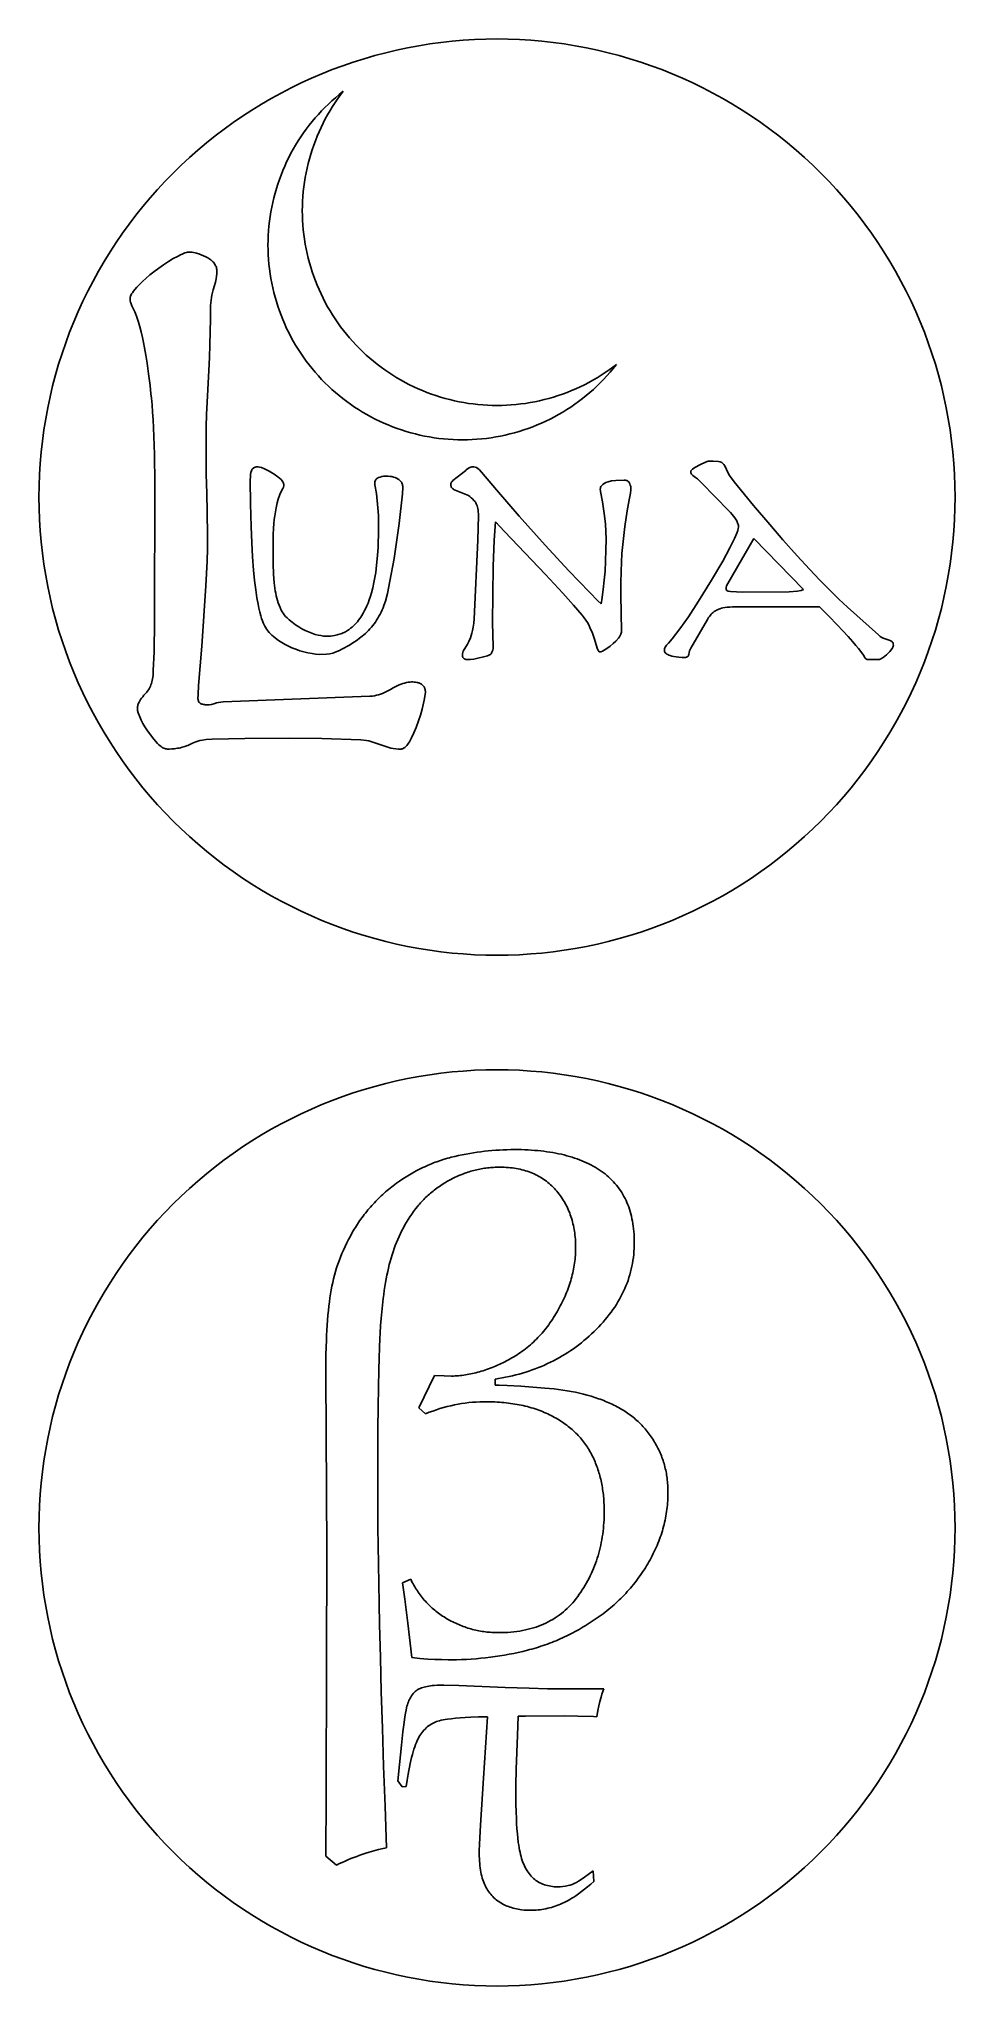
# Model space of a CAD drawing. Header units: metres. Extents: x -40 to 40, y -130 to 40.
import ezdxf

# ---------------------------------------------------------------- set-up
doc = ezdxf.new("R2010")
doc.units = ezdxf.units.M

msp = doc.modelspace()

# ---------------------------------------------------------------- linework, layer by layer
for p, q in [((-7.8036, 39.2314), (-8.76404, 39.0281)), ((-6.83847, 39.4111), (-7.8036, 39.2314)), ((-5.86922, 39.567), (-6.83847, 39.4111)), ((-4.89642, 39.6992), (-5.86922, 39.567)), ((-3.92068, 39.8074), (-4.89642, 39.6992)), ((-2.94258, 39.8916), (-3.92068, 39.8074)), ((-1.96269, 39.9518), (-2.94258, 39.8916)), ((-0.981644, 39.9879), (-1.96269, 39.9518)), ((0, 40), (-0.981644, 39.9879)), ((0.981644, 39.9879), (0, 40)), ((1.96269, 39.9518), (0.981644, 39.9879)), ((2.94258, 39.8916), (1.96269, 39.9518)), ((3.92068, 39.8074), (2.94258, 39.8916)), ((4.89642, 39.6992), (3.92068, 39.8074)), ((5.86922, 39.567), (4.89642, 39.6992)), ((6.83847, 39.4111), (5.86922, 39.567)), ((7.8036, 39.2314), (6.83847, 39.4111)), ((8.76404, 39.0281), (7.8036, 39.2314)), ((-13.4756, 37.6618), (-14.3958, 37.3197)), ((-12.5473, 37.9811), (-13.4756, 37.6618)), ((-11.6114, 38.2776), (-12.5473, 37.9811)), ((-10.6685, 38.551), (-11.6114, 38.2776)), ((-9.71919, 38.8012), (-10.6685, 38.551)), ((-8.76404, 39.0281), (-9.71919, 38.8012)), ((9.71919, 38.8012), (8.76404, 39.0281)), ((10.6685, 38.551), (9.71919, 38.8012)), ((11.6114, 38.2776), (10.6685, 38.551)), ((12.5473, 37.9811), (11.6114, 38.2776)), ((13.4756, 37.6618), (12.5473, 37.9811)), ((14.3958, 37.3197), (13.4756, 37.6618)), ((-17.9845, 35.729), (-18.8559, 35.2768)), ((-17.1022, 36.1596), (-17.9845, 35.729)), ((-16.2096, 36.5684), (-17.1022, 36.1596)), ((-15.3073, 36.9552), (-16.2096, 36.5684)), ((-14.3958, 37.3197), (-15.3073, 36.9552)), ((15.3073, 36.9552), (14.3958, 37.3197)), ((16.2096, 36.5684), (15.3073, 36.9552)), ((17.1022, 36.1596), (16.2096, 36.5684)), ((17.9845, 35.729), (17.1022, 36.1596)), ((18.8559, 35.2768), (17.9845, 35.729)), ((-20.5641, 34.3091), (-21.3999, 33.7941)), ((-19.7159, 34.8035), (-20.5641, 34.3091)), ((-18.8559, 35.2768), (-19.7159, 34.8035)), ((-15.3122, 33.7222), (-15.0208, 34.0208)), ((-15.0208, 34.0208), (-14.7222, 34.3122)), ((-14.7222, 34.3122), (-14.4165, 34.5962)), ((-14.3625, 34.095), (-14.5814, 33.7397)), ((-14.4165, 34.5962), (-14.1039, 34.8725)), ((-14.135, 34.4447), (-14.3625, 34.095)), ((-13.8989, 34.7887), (-14.135, 34.4447)), ((-14.1039, 34.8725), (-13.7847, 35.1412)), ((-13.6545, 35.1269), (-13.8989, 34.7887)), ((-13.7847, 35.1412), (-13.4265, 35.4265)), ((-13.4265, 35.4265), (-13.6545, 35.1269)), ((19.7159, 34.8035), (18.8559, 35.2768)), ((20.5641, 34.3091), (19.7159, 34.8035)), ((21.3999, 33.7941), (20.5641, 34.3091)), ((-23.0323, 32.7034), (-23.828, 32.1283)), ((-22.2228, 33.2588), (-23.0323, 32.7034)), ((-21.3999, 33.7941), (-22.2228, 33.2588)), ((-16.6545, 32.1269), (-16.4019, 32.4589)), ((-16.4019, 32.4589), (-16.1412, 32.7847)), ((-16.1412, 32.7847), (-15.8725, 33.1039)), ((-15.8725, 33.1039), (-15.5962, 33.4165)), ((-15.5962, 33.4165), (-15.3122, 33.7222)), ((-15.1848, 32.6434), (-15.3678, 32.2684)), ((-14.9927, 33.0137), (-15.1848, 32.6434)), ((-14.7915, 33.3793), (-14.9927, 33.0137)), ((-14.5814, 33.7397), (-14.7915, 33.3793)), ((22.2228, 33.2588), (21.3999, 33.7941)), ((23.0323, 32.7034), (22.2228, 33.2588)), ((23.828, 32.1283), (23.0323, 32.7034)), ((-25.3757, 30.9204), (-26.1269, 30.2883)), ((-24.6093, 31.5338), (-25.3757, 30.9204)), ((-23.828, 32.1283), (-24.6093, 31.5338)), ((-17.7915, 30.3793), (-17.5814, 30.7397)), ((-17.5814, 30.7397), (-17.3625, 31.095)), ((-17.3625, 31.095), (-17.135, 31.4447)), ((-17.135, 31.4447), (-16.8989, 31.7887)), ((-16.8989, 31.7887), (-16.6545, 32.1269)), ((-16.0062, 30.7271), (-16.142, 30.3326)), ((-15.8609, 31.1182), (-16.0062, 30.7271)), ((-15.7059, 31.5056), (-15.8609, 31.1182)), ((-15.5416, 31.8891), (-15.7059, 31.5056)), ((-15.3678, 32.2684), (-15.5416, 31.8891)), ((24.6093, 31.5338), (23.828, 32.1283)), ((25.3757, 30.9204), (24.6093, 31.5338)), ((26.1269, 30.2883), (25.3757, 30.9204)), ((-27.5816, 28.9699), (-28.2843, 28.2843)), ((-26.8624, 29.638), (-27.5816, 28.9699)), ((-26.1269, 30.2883), (-26.8624, 29.638)), ((-18.5416, 28.8891), (-18.3678, 29.2684)), ((-18.3678, 29.2684), (-18.1848, 29.6434)), ((-18.1848, 29.6434), (-17.9927, 30.0137)), ((-17.9927, 30.0137), (-17.7915, 30.3793)), ((-16.4905, 29.1307), (-16.5869, 28.7247)), ((-16.3842, 29.5341), (-16.4905, 29.1307)), ((-16.268, 29.9348), (-16.3842, 29.5341)), ((-16.142, 30.3326), (-16.268, 29.9348)), ((26.8624, 29.638), (26.1269, 30.2883)), ((27.5816, 28.9699), (26.8624, 29.638)), ((28.2843, 28.2843), (27.5816, 28.9699)), ((-28.9699, 27.5816), (-29.638, 26.8624)), ((-28.2843, 28.2843), (-28.9699, 27.5816)), ((-19.268, 26.9348), (-19.142, 27.3326)), ((-19.142, 27.3326), (-19.0062, 27.7271)), ((-19.0062, 27.7271), (-18.8609, 28.1182)), ((-18.8609, 28.1182), (-18.7059, 28.5056)), ((-18.7059, 28.5056), (-18.5416, 28.8891)), ((-16.816, 27.4944), (-16.8721, 27.081)), ((-16.7497, 27.9063), (-16.816, 27.4944)), ((-16.6733, 28.3165), (-16.7497, 27.9063)), ((-16.5869, 28.7247), (-16.6733, 28.3165)), ((28.9699, 27.5816), (28.2843, 28.2843)), ((29.638, 26.8624), (28.9699, 27.5816)), ((-30.2883, 26.1269), (-30.9204, 25.3757)), ((-29.638, 26.8624), (-30.2883, 26.1269)), ((-19.6733, 25.3165), (-19.5869, 25.7247)), ((-19.5869, 25.7247), (-19.4905, 26.1307)), ((-19.4905, 26.1307), (-19.3842, 26.5341)), ((-19.3842, 26.5341), (-19.268, 26.9348)), ((-16.9795, 25.8341), (-16.9949, 25.4172)), ((-16.9539, 26.2506), (-16.9795, 25.8341)), ((-16.9181, 26.6663), (-16.9539, 26.2506)), ((-16.8721, 27.081), (-16.9181, 26.6663)), ((30.2883, 26.1269), (29.638, 26.8624)), ((30.9204, 25.3757), (30.2883, 26.1269)), ((-32.1283, 23.828), (-32.7034, 23.0323)), ((-31.5338, 24.6093), (-32.1283, 23.828)), ((-30.9204, 25.3757), (-31.5338, 24.6093)), ((-19.9181, 23.6663), (-19.8721, 24.081)), ((-19.8721, 24.081), (-19.816, 24.4944)), ((-19.816, 24.4944), (-19.7497, 24.9063)), ((-19.7497, 24.9063), (-19.6733, 25.3165)), ((-16.9949, 25.4172), (-17, 25)), ((-17, 25), (-16.9949, 24.5828)), ((-16.9949, 24.5828), (-16.9795, 24.1658)), ((-16.9795, 24.1658), (-16.9539, 23.7494)), ((31.5338, 24.6093), (30.9204, 25.3757)), ((32.1283, 23.828), (31.5338, 24.6093)), ((32.7034, 23.0323), (32.1283, 23.828)), ((-33.2588, 22.2228), (-33.7941, 21.3999)), ((-32.7034, 23.0323), (-33.2588, 22.2228)), ((-20, 22), (-19.9949, 22.4172)), ((-19.9949, 22.4172), (-19.9795, 22.8341)), ((-19.9795, 22.8341), (-19.9539, 23.2506)), ((-19.9539, 23.2506), (-19.9181, 23.6663)), ((-16.9539, 23.7494), (-16.9181, 23.3337)), ((-16.9181, 23.3337), (-16.8721, 22.919)), ((-16.8721, 22.919), (-16.816, 22.5056)), ((-16.816, 22.5056), (-16.7497, 22.0936)), ((33.2588, 22.2228), (32.7034, 23.0323)), ((33.7941, 21.3999), (33.2588, 22.2228)), ((-34.3091, 20.5641), (-34.8035, 19.7159)), ((-33.7941, 21.3999), (-34.3091, 20.5641)), ((-29.1165, 20.2887), (-28.6957, 20.5627)), ((-28.6957, 20.5627), (-28.2748, 20.8162)), ((-28.2748, 20.8162), (-27.914, 21.0167)), ((-27.914, 21.0167), (-27.6382, 21.1559)), ((-27.6382, 21.1559), (-27.4346, 21.2474)), ((-27.4346, 21.2474), (-27.255, 21.3166)), ((-27.255, 21.3166), (-27.1286, 21.3559)), ((-27.1286, 21.3559), (-27.0174, 21.3808)), ((-27.0174, 21.3808), (-26.9441, 21.3902)), ((-26.9441, 21.3902), (-26.8619, 21.3916)), ((-26.8619, 21.3916), (-26.7444, 21.3853)), ((-26.7444, 21.3853), (-26.6223, 21.3717)), ((-26.6223, 21.3717), (-26.4957, 21.3505)), ((-26.4957, 21.3505), (-26.3644, 21.3219)), ((-26.3644, 21.3219), (-26.2286, 21.2857)), ((-26.2286, 21.2857), (-26.0403, 21.226)), ((-26.0403, 21.226), (-25.8439, 21.1529)), ((-25.8439, 21.1529), (-25.6393, 21.0666)), ((-25.6393, 21.0666), (-25.4265, 20.967)), ((-25.4265, 20.967), (-25.2657, 20.8842)), ((-25.2657, 20.8842), (-25.1661, 20.8261)), ((-25.1661, 20.8261), (-25.0732, 20.7656)), ((-25.0732, 20.7656), (-24.9868, 20.7029)), ((-24.9868, 20.7029), (-24.9071, 20.6379)), ((-24.9071, 20.6379), (-24.8341, 20.5706)), ((-24.8341, 20.5706), (-24.7677, 20.501)), ((-24.7677, 20.501), (-24.7079, 20.4291)), ((-24.7079, 20.4291), (-24.6548, 20.3549)), ((-19.9949, 21.5828), (-20, 22)), ((-19.9795, 21.1659), (-19.9949, 21.5828)), ((-19.9539, 20.7494), (-19.9795, 21.1659)), ((-19.9181, 20.3337), (-19.9539, 20.7494)), ((-16.7497, 22.0936), (-16.6733, 21.6835)), ((-16.6733, 21.6835), (-16.5869, 21.2753)), ((-16.5869, 21.2753), (-16.4905, 20.8693)), ((-16.4905, 20.8693), (-16.3842, 20.4659)), ((-16.3842, 20.4659), (-16.268, 20.0652)), ((34.3091, 20.5641), (33.7941, 21.3999)), ((34.8035, 19.7159), (34.3091, 20.5641)), ((-35.2768, 18.8559), (-35.729, 17.9845)), ((-34.8035, 19.7159), (-35.2768, 18.8559)), ((-31.2593, 18.5321), (-30.9619, 18.8239)), ((-30.9619, 18.8239), (-30.6458, 19.1125)), ((-30.6458, 19.1125), (-30.311, 19.3979)), ((-30.311, 19.3979), (-29.9575, 19.68)), ((-29.9575, 19.68), (-29.5374, 19.9942)), ((-29.5374, 19.9942), (-29.1165, 20.2887)), ((-24.5916, 18.7672), (-24.6682, 18.4633)), ((-24.6548, 20.3549), (-24.6083, 20.2784)), ((-24.6083, 20.2784), (-24.5685, 20.1996)), ((-24.5334, 19.0528), (-24.5916, 18.7672)), ((-24.5685, 20.1996), (-24.5352, 20.1184)), ((-24.5352, 20.1184), (-24.5087, 20.035)), ((-24.4989, 19.2769), (-24.5334, 19.0528)), ((-24.5087, 20.035), (-24.4888, 19.9493)), ((-24.4772, 19.4882), (-24.4989, 19.2769)), ((-24.4888, 19.9493), (-24.4755, 19.8613)), ((-24.4683, 19.6868), (-24.4772, 19.4882)), ((-24.4755, 19.8613), (-24.4688, 19.771)), ((-24.4688, 19.771), (-24.4683, 19.6868)), ((-19.8721, 19.919), (-19.9181, 20.3337)), ((-19.816, 19.5056), (-19.8721, 19.919)), ((-19.7497, 19.0937), (-19.816, 19.5056)), ((-19.6733, 18.6835), (-19.7497, 19.0937)), ((-16.268, 20.0652), (-16.142, 19.6674)), ((-16.142, 19.6674), (-16.0062, 19.2729)), ((-16.0062, 19.2729), (-15.8609, 18.8818)), ((-15.8609, 18.8818), (-15.7059, 18.4944)), ((35.2768, 18.8559), (34.8035, 19.7159)), ((35.729, 17.9845), (35.2768, 18.8559)), ((-36.1596, 17.1022), (-36.5684, 16.2096)), ((-35.729, 17.9845), (-36.1596, 17.1022)), ((-32.04, 17.365), (-32.0376, 17.4083)), ((-32.0349, 17.2606), (-32.04, 17.365)), ((-32.0376, 17.4083), (-32.0303, 17.4542)), ((-32.0196, 17.149), (-32.0349, 17.2606)), ((-32.0303, 17.4542), (-32.0182, 17.5026)), ((-31.9941, 17.0302), (-32.0196, 17.149)), ((-32.0182, 17.5026), (-31.991, 17.5801)), ((-31.9479, 16.8716), (-31.9941, 17.0302)), ((-31.991, 17.5801), (-31.9529, 17.6632)), ((-31.9529, 17.6632), (-31.9039, 17.7521)), ((-31.9039, 17.7521), (-31.8439, 17.8468)), ((-31.8439, 17.8468), (-31.7471, 17.9819)), ((-31.7471, 17.9819), (-31.6309, 18.1272)), ((-31.6309, 18.1272), (-31.4585, 18.3232)), ((-31.4585, 18.3232), (-31.2593, 18.5321)), ((-24.9666, 17.1901), (-24.9931, 16.9609)), ((-24.9319, 17.4172), (-24.9666, 17.1901)), ((-24.889, 17.6423), (-24.9319, 17.4172)), ((-24.8379, 17.8653), (-24.889, 17.6423)), ((-24.7787, 18.0863), (-24.8379, 17.8653)), ((-24.6682, 18.4633), (-24.7787, 18.0863)), ((-19.5869, 18.2753), (-19.6733, 18.6835)), ((-19.4905, 17.8693), (-19.5869, 18.2753)), ((-19.3842, 17.4659), (-19.4905, 17.8693)), ((-19.268, 17.0652), (-19.3842, 17.4659)), ((-19.142, 16.6674), (-19.268, 17.0652)), ((-15.7059, 18.4944), (-15.5416, 18.1109)), ((-15.5416, 18.1109), (-15.3678, 17.7316)), ((-15.3678, 17.7316), (-15.1848, 17.3566)), ((-15.1848, 17.3566), (-14.9927, 16.9863)), ((36.1596, 17.1022), (35.729, 17.9845)), ((36.5684, 16.2096), (36.1596, 17.1022)), ((-36.9552, 15.3073), (-37.3197, 14.3958)), ((-36.5684, 16.2096), (-36.9552, 15.3073)), ((-31.8858, 16.7019), (-31.9479, 16.8716)), ((-31.8077, 16.5209), (-31.8858, 16.7019)), ((-31.6296, 16.1606), (-31.8077, 16.5209)), ((-31.5657, 16.0149), (-31.6296, 16.1606)), ((-31.4795, 15.7939), (-31.5657, 16.0149)), ((-31.3923, 15.5423), (-31.4795, 15.7939)), ((-31.304, 15.2601), (-31.3923, 15.5423)), ((-25.0268, 15.5632), (-25.0416, 14.4318)), ((-25.0217, 16.4963), (-25.0268, 15.5632)), ((-25.0115, 16.7296), (-25.0217, 16.4963)), ((-24.9931, 16.9609), (-25.0115, 16.7296)), ((-19.0062, 16.2729), (-19.142, 16.6674)), ((-18.8609, 15.8818), (-19.0062, 16.2729)), ((-18.7059, 15.4944), (-18.8609, 15.8818)), ((-18.5416, 15.1109), (-18.7059, 15.4944)), ((-14.9927, 16.9863), (-14.7915, 16.6207)), ((-14.7915, 16.6207), (-14.5814, 16.2603)), ((-14.5814, 16.2603), (-14.3625, 15.905)), ((-14.3625, 15.905), (-14.135, 15.5553)), ((-14.135, 15.5553), (-13.8989, 15.2113)), ((36.9552, 15.3073), (36.5684, 16.2096)), ((37.3197, 14.3958), (36.9552, 15.3073)), ((-37.3197, 14.3958), (-37.6618, 13.4756)), ((-31.1923, 14.8642), (-31.304, 15.2601)), ((-31.079, 14.4205), (-31.1923, 14.8642)), ((-30.964, 13.929), (-31.079, 14.4205)), ((-30.8719, 13.4972), (-30.964, 13.929)), ((-25.0416, 14.4318), (-25.0691, 13.3049)), ((-18.3678, 14.7316), (-18.5416, 15.1109)), ((-18.1848, 14.3566), (-18.3678, 14.7316)), ((-17.9927, 13.9863), (-18.1848, 14.3566)), ((-17.7915, 13.6207), (-17.9927, 13.9863)), ((-17.5814, 13.2603), (-17.7915, 13.6207)), ((-13.8989, 15.2113), (-13.6545, 14.8731)), ((-13.6545, 14.8731), (-13.4019, 14.5411)), ((-13.4019, 14.5411), (-13.1412, 14.2153)), ((-13.1412, 14.2153), (-12.8725, 13.8961)), ((-12.8725, 13.8961), (-12.5962, 13.5835)), ((37.6618, 13.4756), (37.3197, 14.3958)), ((-37.9811, 12.5473), (-38.2776, 11.6114)), ((-37.6618, 13.4756), (-37.9811, 12.5473)), ((-30.7809, 13.0267), (-30.8719, 13.4972)), ((-30.6685, 12.384), (-30.7809, 13.0267)), ((-30.5577, 11.6806), (-30.6685, 12.384)), ((-25.1093, 12.1827), (-25.1622, 11.0649)), ((-25.0691, 13.3049), (-25.1093, 12.1827)), ((-17.3625, 12.905), (-17.5814, 13.2603)), ((-17.135, 12.5553), (-17.3625, 12.905)), ((-16.8989, 12.2113), (-17.135, 12.5553)), ((-16.6545, 11.8731), (-16.8989, 12.2113)), ((-12.5962, 13.5835), (-12.3122, 13.2778)), ((-12.3122, 13.2778), (-12.0208, 12.9792)), ((-12.0208, 12.9792), (-11.7222, 12.6878)), ((-11.7222, 12.6878), (-11.4165, 12.4038)), ((-11.4165, 12.4038), (-11.1039, 12.1275)), ((-11.1039, 12.1275), (-10.7847, 11.8588)), ((37.9811, 12.5473), (37.6618, 13.4756)), ((38.2776, 11.6114), (37.9811, 12.5473)), ((-38.551, 10.6685), (-38.8012, 9.71919)), ((-38.2776, 11.6114), (-38.551, 10.6685)), ((-30.4269, 10.7566), (-30.5577, 11.6806)), ((-30.2984, 9.74536), (-30.4269, 10.7566)), ((-25.1622, 11.0649), (-25.2597, 9.39795)), ((-16.4019, 11.5411), (-16.6545, 11.8731)), ((-16.1412, 11.2153), (-16.4019, 11.5411)), ((-15.8725, 10.8961), (-16.1412, 11.2153)), ((-15.5962, 10.5835), (-15.8725, 10.8961)), ((-15.3122, 10.2778), (-15.5962, 10.5835)), ((-15.0208, 9.97919), (-15.3122, 10.2778)), ((-10.7847, 11.8588), (-10.4589, 11.5981)), ((-10.4589, 11.5981), (-10.1269, 11.3455)), ((-10.1269, 11.3455), (-9.78873, 11.1011)), ((-9.78873, 11.1011), (-9.44469, 10.865)), ((-9.44469, 10.865), (-9.09496, 10.6375)), ((-9.09496, 10.6375), (-8.73975, 10.4186)), ((-8.73975, 10.4186), (-8.37926, 10.2085)), ((-8.37926, 10.2085), (-8.01373, 10.0073)), ((8.01373, 10.0073), (8.37926, 10.2085)), ((8.37926, 10.2085), (8.73975, 10.4186)), ((8.73975, 10.4186), (9.09496, 10.6375)), ((9.31219, 10.2778), (9.02081, 9.97919)), ((9.09496, 10.6375), (9.44469, 10.865)), ((9.59616, 10.5835), (9.31219, 10.2778)), ((9.44469, 10.865), (9.78873, 11.1011)), ((9.87254, 10.8961), (9.59616, 10.5835)), ((9.78873, 11.1011), (10.1269, 11.3455)), ((10.1412, 11.2153), (9.87254, 10.8961)), ((10.1269, 11.3455), (10.4265, 11.5735)), ((10.4265, 11.5735), (10.1412, 11.2153)), ((38.551, 10.6685), (38.2776, 11.6114)), ((38.8012, 9.71919), (38.551, 10.6685)), ((-39.0281, 8.76404), (-39.2314, 7.8036)), ((-38.8012, 9.71919), (-39.0281, 8.76404)), ((-30.2143, 9.02208), (-30.2984, 9.74536)), ((-30.1748, 8.64098), (-30.2143, 9.02208)), ((-30.1203, 8.04111), (-30.1748, 8.64098)), ((-25.2597, 9.39795), (-25.3147, 8.29703)), ((-14.7222, 9.68781), (-15.0208, 9.97919)), ((-14.4165, 9.40384), (-14.7222, 9.68781)), ((-14.1039, 9.12746), (-14.4165, 9.40384)), ((-13.7847, 8.85883), (-14.1039, 9.12746)), ((-13.4589, 8.59811), (-13.7847, 8.85883)), ((-13.1269, 8.34547), (-13.4589, 8.59811)), ((-8.01373, 10.0073), (-7.64339, 9.8152)), ((-7.64339, 9.8152), (-7.26843, 9.63219)), ((-7.26843, 9.63219), (-6.8891, 9.45844)), ((-6.8891, 9.45844), (-6.50562, 9.29405)), ((-6.50562, 9.29405), (-6.11821, 9.13913)), ((-6.11821, 9.13913), (-5.72713, 8.99376)), ((-5.72713, 8.99376), (-5.33258, 8.85803)), ((-5.33258, 8.85803), (-4.93483, 8.73203)), ((-4.93483, 8.73203), (-4.5341, 8.61581)), ((-4.5341, 8.61581), (-4.13066, 8.50948)), ((-4.13066, 8.50948), (-3.72472, 8.41307)), ((3.72472, 8.41307), (4.13066, 8.50948)), ((4.13066, 8.50948), (4.5341, 8.61581)), ((4.5341, 8.61581), (4.93483, 8.73203)), ((4.93483, 8.73203), (5.33258, 8.85803)), ((5.33258, 8.85803), (5.72713, 8.99376)), ((5.72713, 8.99376), (6.11821, 9.13913)), ((6.11821, 9.13913), (6.50562, 9.29405)), ((6.50562, 9.29405), (6.8891, 9.45844)), ((6.8891, 9.45844), (7.26843, 9.63219)), ((7.45892, 8.59811), (7.12688, 8.34547)), ((7.26843, 9.63219), (7.64339, 9.8152)), ((7.78468, 8.85883), (7.45892, 8.59811)), ((7.64339, 9.8152), (8.01373, 10.0073)), ((8.10393, 9.12746), (7.78468, 8.85883)), ((8.41649, 9.40384), (8.10393, 9.12746)), ((8.72218, 9.68781), (8.41649, 9.40384)), ((9.02081, 9.97919), (8.72218, 9.68781)), ((39.0281, 8.76404), (38.8012, 9.71919)), ((39.2314, 7.8036), (39.0281, 8.76404)), ((-39.4111, 6.83847), (-39.567, 5.86922)), ((-39.2314, 7.8036), (-39.4111, 6.83847)), ((-30.0715, 7.40739), (-30.1203, 8.04111)), ((-30.0285, 6.73982), (-30.0715, 7.40739)), ((-25.3571, 7.20531), (-25.3867, 6.12277)), ((-25.3147, 8.29703), (-25.3571, 7.20531)), ((-12.7887, 8.10106), (-13.1269, 8.34547)), ((-12.4447, 7.86502), (-12.7887, 8.10106)), ((-12.095, 7.6375), (-12.4447, 7.86502)), ((-11.7397, 7.41862), (-12.095, 7.6375)), ((-11.3793, 7.20853), (-11.7397, 7.41862)), ((-11.0137, 7.00734), (-11.3793, 7.20853)), ((-10.6434, 6.8152), (-11.0137, 7.00734)), ((-10.2684, 6.63219), (-10.6434, 6.8152)), ((-3.72472, 8.41307), (-3.31653, 8.32666)), ((-3.31653, 8.32666), (-2.90636, 8.25029)), ((-2.90636, 8.25029), (-2.49443, 8.18401)), ((-2.49443, 8.18401), (-2.08099, 8.12785)), ((-2.08099, 8.12785), (-1.66631, 8.08186)), ((-1.66631, 8.08186), (-1.25061, 8.04607)), ((-1.25061, 8.04607), (-0.834152, 8.02048)), ((-0.834152, 8.02048), (-0.417206, 8.00513)), ((-0.417206, 8.00513), (-0.000015, 8)), ((-0.000015, 8), (0.417191, 8.00513)), ((0.417191, 8.00513), (0.834137, 8.02048)), ((0.834137, 8.02048), (1.2506, 8.04607)), ((1.2506, 8.04607), (1.66629, 8.08186)), ((1.66629, 8.08186), (2.08098, 8.12785)), ((2.08098, 8.12785), (2.49442, 8.18401)), ((2.49442, 8.18401), (2.90634, 8.25029)), ((2.90634, 8.25029), (3.31653, 8.32666)), ((3.31653, 8.32666), (3.72472, 8.41307)), ((4.64339, 6.8152), (4.26843, 6.63219)), ((5.01373, 7.00734), (4.64339, 6.8152)), ((5.37926, 7.20853), (5.01373, 7.00734)), ((5.73975, 7.41862), (5.37926, 7.20853)), ((6.09496, 7.6375), (5.73975, 7.41862)), ((6.44469, 7.86502), (6.09496, 7.6375)), ((6.78873, 8.10106), (6.44469, 7.86502)), ((7.12688, 8.34547), (6.78873, 8.10106)), ((39.4111, 6.83847), (39.2314, 7.8036)), ((39.567, 5.86922), (39.4111, 6.83847)), ((-39.567, 5.86922), (-39.6992, 4.89642)), ((-29.9912, 6.03839), (-30.0285, 6.73982)), ((-29.9597, 5.30313), (-29.9912, 6.03839)), ((-29.9339, 4.534), (-29.9597, 5.30313)), ((-25.3867, 6.12277), (-25.4036, 5.04942)), ((-9.8891, 6.45844), (-10.2684, 6.63219)), ((-9.50562, 6.29405), (-9.8891, 6.45844)), ((-9.11821, 6.13913), (-9.50562, 6.29405)), ((-8.72713, 5.99376), (-9.11821, 6.13913)), ((-8.33258, 5.85803), (-8.72713, 5.99376)), ((-7.93483, 5.73203), (-8.33258, 5.85803)), ((-7.5341, 5.61581), (-7.93483, 5.73203)), ((-7.13066, 5.50948), (-7.5341, 5.61581)), ((-6.72472, 5.41307), (-7.13066, 5.50948)), ((-6.31653, 5.32666), (-6.72472, 5.41307)), ((-5.90634, 5.25029), (-6.31653, 5.32666)), ((-5.49442, 5.18401), (-5.90634, 5.25029)), ((-5.08098, 5.12785), (-5.49442, 5.18401)), ((-4.66629, 5.08186), (-5.08098, 5.12785)), ((-0.919022, 5.12785), (-1.33371, 5.08186)), ((-0.505585, 5.18401), (-0.919022, 5.12785)), ((-0.093658, 5.25029), (-0.505585, 5.18401)), ((0.316528, 5.32666), (-0.093658, 5.25029)), ((0.724716, 5.41307), (0.316528, 5.32666)), ((1.13066, 5.50948), (0.724716, 5.41307)), ((1.5341, 5.61581), (1.13066, 5.50948)), ((1.93483, 5.73203), (1.5341, 5.61581)), ((2.33258, 5.85803), (1.93483, 5.73203)), ((2.72713, 5.99376), (2.33258, 5.85803)), ((3.11821, 6.13913), (2.72713, 5.99376)), ((3.50562, 6.29405), (3.11821, 6.13913)), ((3.8891, 6.45844), (3.50562, 6.29405)), ((4.26843, 6.63219), (3.8891, 6.45844)), ((39.6992, 4.89642), (39.567, 5.86922)), ((-39.8074, 3.92068), (-39.8916, 2.94258)), ((-39.6992, 4.89642), (-39.8074, 3.92068)), ((-29.9138, 3.73102), (-29.9339, 4.534)), ((-29.8995, 2.8942), (-29.9138, 3.73102)), ((-25.4036, 5.04942), (-25.4078, 3.92712)), ((-25.4078, 3.92712), (-25.3868, 2.00252)), ((-4.2506, 5.04607), (-4.66629, 5.08186)), ((-3.83414, 5.02048), (-4.2506, 5.04607)), ((-3.41719, 5.00513), (-3.83414, 5.02048)), ((-3, 5), (-3.41719, 5.00513)), ((-2.58281, 5.00513), (-3, 5)), ((-2.16586, 5.02048), (-2.58281, 5.00513)), ((-1.7494, 5.04607), (-2.16586, 5.02048)), ((-1.33371, 5.08186), (-1.7494, 5.04607)), ((39.8074, 3.92068), (39.6992, 4.89642)), ((39.8916, 2.94258), (39.8074, 3.92068)), ((-39.9518, 1.96269), (-39.9879, 0.981644)), ((-39.8916, 2.94258), (-39.9518, 1.96269)), ((-29.8909, 2.02351), (-29.8995, 2.8942)), ((-29.888, 1.11899), (-29.8909, 2.02351)), ((-25.3868, 2.00252), (-25.3365, 0.305527)), ((-21.5439, 1.48439), (-21.5326, 1.80002)), ((-21.5326, 1.80002), (-21.5111, 2.00829)), ((-21.5111, 2.00829), (-21.4838, 2.16087)), ((-21.4838, 2.16087), (-21.4482, 2.28952)), ((-21.4482, 2.28952), (-21.4122, 2.37859)), ((-21.4122, 2.37859), (-21.3857, 2.42531)), ((-21.3857, 2.42531), (-21.3544, 2.46742)), ((-21.3544, 2.46742), (-21.3183, 2.50494)), ((-21.3183, 2.50494), (-21.2775, 2.53789)), ((-21.2775, 2.53789), (-21.2318, 2.56622)), ((-21.2318, 2.56622), (-21.1814, 2.58995)), ((-21.1814, 2.58995), (-21.1068, 2.61447)), ((-21.1068, 2.61447), (-21.0236, 2.6308)), ((-21.0236, 2.6308), (-20.932, 2.63898)), ((-20.932, 2.63898), (-20.8464, 2.63861)), ((-20.8464, 2.63861), (-20.7345, 2.62143)), ((-20.7345, 2.62143), (-20.5649, 2.57236)), ((-20.5649, 2.57236), (-20.2955, 2.46286)), ((-20.2955, 2.46286), (-19.8893, 2.2583)), ((-19.8893, 2.2583), (-19.4616, 1.99783)), ((-19.4616, 1.99783), (-19.1306, 1.75829)), ((-19.1306, 1.75829), (-18.8573, 1.52234)), ((-10.3533, 1.6973), (-10.2155, 1.74821)), ((-10.2155, 1.74821), (-10.0651, 1.78664)), ((-10.0651, 1.78664), (-9.90224, 1.81255)), ((-9.90224, 1.81255), (-9.70078, 1.82684)), ((-9.70078, 1.82684), (-9.49445, 1.82451)), ((-9.49445, 1.82451), (-9.3403, 1.81036)), ((-9.3403, 1.81036), (-9.19064, 1.78534)), ((-9.19064, 1.78534), (-9.0455, 1.74942)), ((-9.0455, 1.74942), (-8.90485, 1.70264)), ((-8.90485, 1.70264), (-8.76869, 1.64496)), ((-3.84297, 1.43402), (-2.72731, 2.334)), ((-2.72731, 2.334), (-2.68752, 2.36829)), ((-2.68752, 2.36829), (-2.49454, 2.51213)), ((-2.49454, 2.51213), (-2.37111, 2.57681)), ((-2.37111, 2.57681), (-2.18956, 2.62842)), ((-2.18956, 2.62842), (-2.02003, 2.63855)), ((-2.02003, 2.63855), (-1.91159, 2.61975)), ((-1.91159, 2.61975), (-1.79707, 2.57439)), ((-1.79707, 2.57439), (-1.68335, 2.50073)), ((-1.68335, 2.50073), (-1.54192, 2.3703)), ((-1.54192, 2.3703), (0.120941, 0.421539)), ((16.9173, 2.20699), (16.9204, 2.23451)), ((16.9214, 2.15375), (16.9173, 2.20699)), ((16.9204, 2.23451), (16.9364, 2.27812)), ((16.9336, 2.10216), (16.9214, 2.15375)), ((16.9541, 2.05222), (16.9336, 2.10216)), ((16.9364, 2.27812), (16.9792, 2.34058)), ((16.9911, 1.9921), (16.9541, 2.05222)), ((16.9792, 2.34058), (17.067, 2.4256)), ((17.0409, 1.93456), (16.9911, 1.9921)), ((17.1034, 1.87958), (17.0409, 1.93456)), ((17.067, 2.4256), (17.2722, 2.573)), ((17.3366, 1.72176), (17.1034, 1.87958)), ((17.2722, 2.573), (17.764, 2.85733)), ((17.5109, 1.57935), (17.3366, 1.72176)), ((17.764, 2.85733), (18.1989, 3.04762)), ((18.1989, 3.04762), (18.4414, 3.12253)), ((18.4414, 3.12253), (18.6063, 3.14944)), ((18.6063, 3.14944), (18.8877, 3.14941)), ((18.8877, 3.14941), (19.3311, 3.1162)), ((19.3311, 3.1162), (19.5, 3.07292)), ((19.5, 3.07292), (19.6249, 3.01605)), ((19.6249, 3.01605), (19.7242, 2.9462)), ((19.7242, 2.9462), (19.8109, 2.85481)), ((19.8109, 2.85481), (19.8852, 2.74164)), ((19.8852, 2.74164), (20.1803, 2.08498)), ((20.1803, 2.08498), (20.3057, 1.87654)), ((20.3057, 1.87654), (20.7004, 1.34009)), ((39.9518, 1.96269), (39.8916, 2.94258)), ((39.9879, 0.981644), (39.9518, 1.96269)), ((-39.9879, 0.981644), (-40, 0)), ((-40, 0), (-39.9879, -0.981644)), ((-29.8975, -10.8525), (-29.888, 1.11899)), ((-25.3365, 0.305527), (-25.297, -1.27513)), ((-21.5278, -0.578003), (-21.5439, 1.48439)), ((-18.9588, 0.231674), (-19.0981, -0.171417)), ((-18.853, 0.474548), (-18.9588, 0.231674)), ((-18.8573, 1.52234), (-18.7704, 1.42912)), ((-18.6969, 0.752747), (-18.853, 0.474548)), ((-18.7704, 1.42912), (-18.7029, 1.33867)), ((-18.7029, 1.33867), (-18.6613, 1.26543)), ((-18.652, 0.8647), (-18.6969, 0.752747)), ((-18.6613, 1.26543), (-18.6332, 1.19409)), ((-18.625, 0.975113), (-18.652, 0.8647)), ((-18.6332, 1.19409), (-18.6203, 1.13843)), ((-18.616, 1.084), (-18.625, 0.975113)), ((-18.6203, 1.13843), (-18.616, 1.084)), ((-10.6745, 1.25279), (-10.6633, 1.33215)), ((-10.6671, 1.05594), (-10.6745, 1.25279)), ((-10.5277, 0.309875), (-10.6671, 1.05594)), ((-10.6633, 1.33215), (-10.6431, 1.405)), ((-10.6431, 1.405), (-10.6221, 1.45534)), ((-10.6221, 1.45534), (-10.5961, 1.50201)), ((-10.5961, 1.50201), (-10.565, 1.54503)), ((-10.565, 1.54503), (-10.5289, 1.58437)), ((-10.5289, 1.58437), (-10.4877, 1.62004)), ((-10.3967, -0.935684), (-10.5277, 0.309875)), ((-10.4877, 1.62004), (-10.4249, 1.66188)), ((-10.4249, 1.66188), (-10.3533, 1.6973)), ((-8.76869, 1.64496), (-8.63728, 1.57648)), ((-8.63728, 1.57648), (-8.56485, 1.53032)), ((-8.56485, 1.53032), (-8.49956, 1.48026)), ((-8.26602, 0.2733), (-8.55592, -2.29466)), ((-8.49956, 1.48026), (-8.44138, 1.42628)), ((-8.44138, 1.42628), (-8.39032, 1.36842)), ((-8.39032, 1.36842), (-8.34639, 1.30667)), ((-8.34639, 1.30667), (-8.30959, 1.241)), ((-8.30959, 1.241), (-8.27989, 1.17143)), ((-8.27989, 1.17143), (-8.25734, 1.09798)), ((-8.23232, 0.840942), (-8.26602, 0.2733)), ((-8.25734, 1.09798), (-8.2419, 1.0206)), ((-8.2419, 1.0206), (-8.2336, 0.939331)), ((-8.2336, 0.939331), (-8.23232, 0.840942)), ((-4.03119, 1.13373), (-4.02222, 1.18179)), ((-4.03093, 1.06694), (-4.03119, 1.13373)), ((-4.0237, 1.00542), (-4.03093, 1.06694)), ((-4.01027, 0.947586), (-4.0237, 1.00542)), ((-4.02222, 1.18179), (-4.0043, 1.23065)), ((-3.99063, 0.893433), (-4.01027, 0.947586)), ((-4.0043, 1.23065), (-3.96928, 1.29285)), ((-3.96481, 0.842972), (-3.99063, 0.893433)), ((-3.96928, 1.29285), (-3.92027, 1.35628)), ((-3.93279, 0.796204), (-3.96481, 0.842972)), ((-3.89456, 0.753113), (-3.93279, 0.796204)), ((-3.92027, 1.35628), (-3.84297, 1.43402)), ((-3.85014, 0.713715), (-3.89456, 0.753113)), ((-3.79951, 0.677994), (-3.85014, 0.713715)), ((-3.74271, 0.645966), (-3.79951, 0.677994)), ((-3.6573, 0.608994), (-3.74271, 0.645966)), ((-2.76909, 0.26619), (-3.6573, 0.608994)), ((-2.63374, 0.201584), (-2.76909, 0.26619)), ((-2.50218, 0.126144), (-2.63374, 0.201584)), ((-2.37445, 0.039871), (-2.50218, 0.126144)), ((-2.25053, -0.057236), (-2.37445, 0.039871)), ((0.120941, 0.421539), (1.94969, -1.673)), ((9.0197, 0.715988), (9.02364, 0.745819)), ((9.0392, 0.494232), (9.0197, 0.715988)), ((9.02364, 0.745819), (9.04343, 0.831085)), ((9.22342, -0.415329), (9.0392, 0.494232)), ((9.04343, 0.831085), (9.07518, 0.909988)), ((9.07518, 0.909988), (9.11891, 0.982544)), ((9.11891, 0.982544), (9.17459, 1.04877)), ((9.17459, 1.04877), (9.24225, 1.10863)), ((9.24225, 1.10863), (9.34773, 1.17975)), ((9.34773, 1.17975), (9.51155, 1.26407)), ((9.51155, 1.26407), (9.69695, 1.33284)), ((9.69695, 1.33284), (9.9964, 1.40755)), ((9.9964, 1.40755), (10.3694, 1.46152)), ((10.3694, 1.46152), (11.0912, 1.49104)), ((11.0912, 1.49104), (11.1962, 1.47913)), ((11.1962, 1.47913), (11.272, 1.46179)), ((11.272, 1.46179), (11.3404, 1.43752)), ((11.3404, 1.43752), (11.4015, 1.40631)), ((11.4015, 1.40631), (11.4554, 1.36816)), ((11.4554, 1.36816), (11.5019, 1.32309)), ((11.5019, 1.32309), (11.541, 1.27107)), ((11.541, 1.27107), (11.5956, 1.1689)), ((11.6518, 0.333771), (11.5412, -0.240143)), ((11.5956, 1.1689), (11.6426, 1.04433)), ((11.6426, 1.04433), (11.6732, 0.911652)), ((11.6855, 0.623459), (11.6518, 0.333771)), ((11.6732, 0.911652), (11.6875, 0.770874)), ((11.6875, 0.770874), (11.6855, 0.623459)), ((17.7463, 1.3546), (17.5109, 1.57935)), ((17.8613, 1.23399), (17.7463, 1.3546)), ((20.2503, -1.18625), (17.8613, 1.23399)), ((20.7004, 1.34009), (22.3908, -0.726761)), ((40, 0), (39.9879, 0.981644)), ((39.9879, -0.981644), (40, 0)), ((-39.9879, -0.981644), (-39.9518, -1.96269)), ((-25.297, -1.27513), (-25.2801, -3.34164)), ((-21.4791, -2.55592), (-21.5278, -0.578003)), ((-19.408, -1.64001), (-19.4506, -1.95116)), ((-19.2853, -0.942459), (-19.408, -1.64001)), ((-19.1879, -0.499878), (-19.2853, -0.942459)), ((-19.0981, -0.171417), (-19.1879, -0.499878)), ((-10.3589, -1.61934), (-10.3967, -0.935684)), ((-10.3459, -2.89044), (-10.3589, -1.61934)), ((-2.13042, -0.165176), (-2.25053, -0.057236)), ((-2.01411, -0.283951), (-2.13042, -0.165176)), ((-1.96892, -0.334763), (-2.01411, -0.283951)), ((-1.92622, -0.389191), (-1.96892, -0.334763)), ((-1.88628, -0.44751), (-1.92622, -0.389191)), ((-1.84909, -0.50972), (-1.88628, -0.44751)), ((-1.81465, -0.575806), (-1.84909, -0.50972)), ((-1.78297, -0.645782), (-1.81465, -0.575806)), ((-1.74062, -0.758041), (-1.78297, -0.645782)), ((-1.70445, -0.879028), (-1.74062, -0.758041)), ((-1.6745, -1.00877), (-1.70445, -0.879028)), ((-1.6803, -3.759), (-1.61665, -1.61516)), ((-1.65074, -1.14725), (-1.6745, -1.00877)), ((-1.63318, -1.29448), (-1.65074, -1.14725)), ((-1.62181, -1.45044), (-1.63318, -1.29448)), ((-1.61665, -1.61516), (-1.62181, -1.45044)), ((1.94969, -1.673), (4.20335, -4.18622)), ((9.39035, -1.64204), (9.22342, -0.415329)), ((9.46347, -2.36533), (9.39035, -1.64204)), ((11.3615, -1.19449), (11.1552, -2.55574)), ((11.5412, -0.240143), (11.3615, -1.19449)), ((20.4037, -1.35072), (20.2503, -1.18625)), ((20.5415, -1.50876), (20.4037, -1.35072)), ((20.6637, -1.66034), (20.5415, -1.50876)), ((20.7704, -1.80548), (20.6637, -1.66034)), ((22.3908, -0.726761), (23.8118, -2.4039)), ((39.9518, -1.96269), (39.9879, -0.981644)), ((-39.9518, -1.96269), (-39.8916, -2.94258)), ((-39.8916, -2.94258), (-39.8074, -3.92068)), ((-25.2801, -3.34164), (-25.2882, -4.53049)), ((-21.4191, -3.98456), (-21.4791, -2.55592)), ((-19.5431, -3.25734), (-19.5578, -3.90672)), ((-19.5197, -2.75252), (-19.5431, -3.25734)), ((-19.4862, -2.29549), (-19.5197, -2.75252)), ((-19.4506, -1.95116), (-19.4862, -2.29549)), ((-10.3886, -4.37167), (-10.3459, -2.89044)), ((-8.55592, -2.29466), (-8.99278, -5.34778)), ((-0.134308, -2.173), (-0.239639, -3.76234)), ((0.644119, -3.00819), (-0.134308, -2.173)), ((4.22511, -6.7459), (0.644119, -3.00819)), ((9.49995, -2.96747), (9.46347, -2.36533)), ((9.51846, -3.69508), (9.49995, -2.96747)), ((11.1552, -2.55574), (11.0344, -3.61111)), ((20.7357, -3.60559), (20.9363, -3.13753)), ((20.8328, -1.89867), (20.7704, -1.80548)), ((20.8883, -1.98897), (20.8328, -1.89867)), ((20.9368, -2.07642), (20.8883, -1.98897)), ((20.9363, -3.13753), (21.018, -2.90582)), ((20.9784, -2.16101), (20.9368, -2.07642)), ((21.0131, -2.24272), (20.9784, -2.16101)), ((21.0408, -2.32158), (21.0131, -2.24272)), ((21.018, -2.90582), (21.0626, -2.73933)), ((21.0616, -2.39757), (21.0408, -2.32158)), ((21.0755, -2.47069), (21.0616, -2.39757)), ((21.0626, -2.73933), (21.081, -2.62357)), ((21.0824, -2.54095), (21.0755, -2.47069)), ((21.081, -2.62357), (21.0824, -2.54095)), ((23.8118, -2.4039), (24.9723, -3.74101)), ((39.8074, -3.92068), (39.8916, -2.94258)), ((39.8916, -2.94258), (39.9518, -1.96269)), ((-39.8074, -3.92068), (-39.6992, -4.89642)), ((-39.6992, -4.89642), (-39.567, -5.86922)), ((-25.2882, -4.53049), (-25.3129, -5.59319)), ((-21.3448, -5.22023), (-21.4191, -3.98456)), ((-19.5578, -3.90672), (-19.5586, -4.73154)), ((-19.5586, -4.73154), (-19.54, -5.82945)), ((-10.4343, -5.10976), (-10.3886, -4.37167)), ((-2.00031, -10.631), (-1.6803, -3.759)), ((-0.239639, -3.76234), (-0.337662, -6.05527)), ((4.20335, -4.18622), (6.28265, -6.43791)), ((9.48444, -5.58078), (9.51405, -4.61079)), ((9.51405, -4.61079), (9.51846, -3.69508)), ((10.9146, -4.93723), (10.8672, -5.68213)), ((11.0344, -3.61111), (10.9146, -4.93723)), ((19.7119, -5.59084), (20.3376, -4.42375)), ((20.3376, -4.42375), (20.7357, -3.60559)), ((22.4173, -3.60201), (20.5833, -6.79301)), ((26.7783, -8.08), (22.4173, -3.60201)), ((24.9723, -3.74101), (26.2183, -5.13696)), ((39.567, -5.86922), (39.6992, -4.89642)), ((39.6992, -4.89642), (39.8074, -3.92068)), ((-39.567, -5.86922), (-39.4111, -6.83847)), ((-25.354, -6.66811), (-25.4117, -7.75525)), ((-25.3129, -5.59319), (-25.354, -6.66811)), ((-21.252, -6.38501), (-21.3448, -5.22023)), ((-21.1619, -7.27702), (-21.252, -6.38501)), ((-19.54, -5.82945), (-19.5043, -6.73903)), ((-19.5043, -6.73903), (-19.4567, -7.48573)), ((-10.6665, -7.02512), (-10.5946, -6.57503)), ((-10.5946, -6.57503), (-10.513, -5.93022)), ((-10.513, -5.93022), (-10.4343, -5.10976)), ((-8.99278, -5.34778), (-9.34381, -7.34486)), ((-0.337662, -6.05527), (-0.400192, -10.9552)), ((5.73903, -8.37418), (4.22511, -6.7459)), ((6.28265, -6.43791), (8.07118, -8.31314)), ((9.37035, -7.24532), (9.43498, -6.4539)), ((9.43498, -6.4539), (9.48444, -5.58078)), ((10.8324, -6.48587), (10.8079, -7.4765)), ((10.8672, -5.68213), (10.8324, -6.48587)), ((18.7361, -7.26785), (19.7119, -5.59084)), ((20.5833, -6.79301), (20.0496, -7.75645)), ((26.2183, -5.13696), (27.2881, -6.29936)), ((27.2881, -6.29936), (28.2023, -7.2601)), ((39.4111, -6.83847), (39.567, -5.86922)), ((-39.4111, -6.83847), (-39.2314, -7.8036)), ((-39.2314, -7.8036), (-39.0281, -8.76404)), ((-25.4117, -7.75525), (-25.7655, -13.0105)), ((-21.0596, -8.10507), (-21.1619, -7.27702)), ((-20.9584, -8.78741), (-21.0596, -8.10507)), ((-19.4567, -7.48573), (-19.4337, -7.72171)), ((-19.4337, -7.72171), (-19.4045, -7.95287)), ((-19.4045, -7.95287), (-19.369, -8.1792)), ((-19.369, -8.1792), (-19.3273, -8.4007)), ((-19.3273, -8.4007), (-19.2794, -8.61737)), ((-11.056, -8.66302), (-10.9659, -8.35326)), ((-10.9659, -8.35326), (-10.8522, -7.91423)), ((-10.8522, -7.91423), (-10.7523, -7.47153)), ((-10.7523, -7.47153), (-10.6665, -7.02512)), ((-9.57623, -8.41968), (-9.74541, -9.07341)), ((-9.34381, -7.34486), (-9.57623, -8.41968)), ((6.69109, -9.44064), (5.73903, -8.37418)), ((8.07118, -8.31314), (8.81061, -9.04906)), ((9.16096, -8.98087), (9.28317, -8.05904)), ((9.28317, -8.05904), (9.37035, -7.24532)), ((10.8079, -7.4765), (10.7997, -8.54401)), ((17.6021, -9.09906), (18.7361, -7.26785)), ((20.0086, -7.88748), (20.0006, -7.98143)), ((20.0006, -7.98143), (20.0186, -8.07225)), ((20.0496, -7.75645), (20.0086, -7.88748)), ((20.0186, -8.07225), (20.0612, -8.14137)), ((20.0612, -8.14137), (20.1084, -8.17781)), ((20.1084, -8.17781), (20.1966, -8.21098)), ((20.1966, -8.21098), (20.4007, -8.24628)), ((20.4007, -8.24628), (21.429, -8.29393)), ((21.429, -8.29393), (25.5145, -8.26224)), ((25.5145, -8.26224), (26.2348, -8.20892)), ((26.2348, -8.20892), (26.5688, -8.15126)), ((26.5688, -8.15126), (26.7783, -8.08)), ((28.2023, -7.2601), (29.0812, -8.15077)), ((29.0812, -8.15077), (29.8589, -8.90955)), ((39.0281, -8.76404), (39.2314, -7.8036)), ((39.2314, -7.8036), (39.4111, -6.83847)), ((-39.0281, -8.76404), (-38.8012, -9.71919)), ((-38.8012, -9.71919), (-38.551, -10.6685)), ((-20.862, -9.343), (-20.9584, -8.78741)), ((-20.788, -9.71141), (-20.862, -9.343)), ((-20.7095, -10.0512), (-20.788, -9.71141)), ((-20.6265, -10.3623), (-20.7095, -10.0512)), ((-19.2794, -8.61737), (-19.2252, -8.82921)), ((-19.2252, -8.82921), (-19.1648, -9.03622)), ((-19.1648, -9.03622), (-19.0982, -9.23842)), ((-19.0982, -9.23842), (-19.0253, -9.43579)), ((-19.0253, -9.43579), (-18.9462, -9.62833)), ((-18.9462, -9.62833), (-18.8384, -9.86806)), ((-18.8384, -9.86806), (-18.7624, -10.0089)), ((-18.7624, -10.0089), (-18.6737, -10.1478)), ((-18.6737, -10.1478), (-18.5722, -10.2847)), ((-11.797, -10.325), (-11.6781, -10.1232)), ((-11.6781, -10.1232), (-11.5655, -9.91527)), ((-11.5655, -9.91527), (-11.459, -9.70128)), ((-11.459, -9.70128), (-11.3586, -9.4812)), ((-11.3586, -9.4812), (-11.2645, -9.25504)), ((-11.2645, -9.25504), (-11.1554, -8.96378)), ((-11.1554, -8.96378), (-11.056, -8.66302)), ((-10.1179, -10.0417), (-10.2109, -10.2252)), ((-10.029, -9.8532), (-10.1179, -10.0417)), ((-9.94398, -9.65965), (-10.029, -9.8532)), ((-9.87241, -9.47678), (-9.94398, -9.65965)), ((-9.74541, -9.07341), (-9.87241, -9.47678)), ((7.44482, -10.3172), (6.69109, -9.44064)), ((8.81061, -9.04906), (9.1097, -9.32301)), ((9.1097, -9.32301), (9.16096, -8.98087)), ((10.7997, -8.54401), (10.8637, -11.711)), ((16.7134, -10.4448), (17.6021, -9.09906)), ((18.8, -10.1453), (18.716, -10.2295)), ((18.8863, -10.0682), (18.8, -10.1453)), ((18.9749, -9.99818), (18.8863, -10.0682)), ((19.0658, -9.93523), (18.9749, -9.99818)), ((19.1589, -9.87933), (19.0658, -9.93523)), ((19.2548, -9.83037), (19.1589, -9.87933)), ((19.3581, -9.78635), (19.2548, -9.83037)), ((19.4701, -9.74664), (19.3581, -9.78635)), ((19.5908, -9.71127), (19.4701, -9.74664)), ((19.7202, -9.68024), (19.5908, -9.71127)), ((19.9064, -9.6456), (19.7202, -9.68024)), ((20.1081, -9.61865), (19.9064, -9.6456)), ((20.3253, -9.59941), (20.1081, -9.61865)), ((20.5581, -9.58786), (20.3253, -9.59941)), ((20.8063, -9.58401), (20.5581, -9.58786)), ((28.1663, -9.58401), (20.8063, -9.58401)), ((28.9732, -10.4007), (28.1663, -9.58401)), ((29.8589, -8.90955), (30.6164, -9.62019)), ((30.6164, -9.62019), (33.2996, -12.0401)), ((38.551, -10.6685), (38.8012, -9.71919)), ((38.8012, -9.71919), (39.0281, -8.76404)), ((-38.551, -10.6685), (-38.2776, -11.6114)), ((-38.2776, -11.6114), (-37.9811, -12.5473)), ((-29.9475, -13.5162), (-29.8975, -10.8525)), ((-20.5569, -10.5905), (-20.6265, -10.3623)), ((-20.4845, -10.8004), (-20.5569, -10.5905)), ((-20.4093, -10.992), (-20.4845, -10.8004)), ((-20.3311, -11.1653), (-20.4093, -10.992)), ((-20.2721, -11.2802), (-20.3311, -11.1653)), ((-20.191, -11.4191), (-20.2721, -11.2802)), ((-20.1009, -11.5547), (-20.191, -11.4191)), ((-20.0018, -11.6871), (-20.1009, -11.5547)), ((-19.8938, -11.8162), (-20.0018, -11.6871)), ((-19.7768, -11.9421), (-19.8938, -11.8162)), ((-18.5722, -10.2847), (-18.4579, -10.4198)), ((-18.4579, -10.4198), (-18.3308, -10.5529)), ((-18.3308, -10.5529), (-18.1621, -10.7098)), ((-18.1621, -10.7098), (-17.8926, -10.934)), ((-17.8926, -10.934), (-17.6086, -11.144)), ((-17.6086, -11.144), (-17.3102, -11.3396)), ((-17.3102, -11.3396), (-17.0335, -11.5007)), ((-17.0335, -11.5007), (-16.7509, -11.6459)), ((-16.7509, -11.6459), (-16.4634, -11.7749)), ((-16.4634, -11.7749), (-16.1711, -11.8877)), ((-16.1711, -11.8877), (-15.8751, -11.9837)), ((-13.5382, -11.9011), (-13.4366, -11.857)), ((-13.4366, -11.857), (-13.3373, -11.8093)), ((-13.3373, -11.8093), (-13.2403, -11.7579)), ((-13.2403, -11.7579), (-13.1455, -11.7028)), ((-13.1455, -11.7028), (-13.053, -11.644)), ((-13.053, -11.644), (-12.918, -11.5505)), ((-12.918, -11.5505), (-12.7872, -11.4516)), ((-12.7872, -11.4516), (-12.6605, -11.3475)), ((-12.6605, -11.3475), (-12.538, -11.2382)), ((-12.538, -11.2382), (-12.4196, -11.1236)), ((-12.4196, -11.1236), (-12.3054, -11.0036)), ((-12.3054, -11.0036), (-12.1954, -10.8785)), ((-12.1954, -10.8785), (-12.0896, -10.748)), ((-12.0896, -10.748), (-11.9879, -10.6123)), ((-11.9879, -10.6123), (-11.8904, -10.4713)), ((-11.8904, -10.4713), (-11.797, -10.325)), ((-11.3603, -11.7848), (-11.4972, -11.9132)), ((-11.2273, -11.6514), (-11.3603, -11.7848)), ((-11.0984, -11.513), (-11.2273, -11.6514)), ((-10.9735, -11.3696), (-11.0984, -11.513)), ((-10.8526, -11.2211), (-10.9735, -11.3696)), ((-10.7356, -11.0677), (-10.8526, -11.2211)), ((-10.6227, -10.9092), (-10.7356, -11.0677)), ((-10.5137, -10.7457), (-10.6227, -10.9092)), ((-10.4088, -10.5772), (-10.5137, -10.7457)), ((-10.3078, -10.4037), (-10.4088, -10.5772)), ((-10.2109, -10.2252), (-10.3078, -10.4037)), ((-2.3243, -12.2954), (-2.19287, -11.8953)), ((-2.19287, -11.8953), (-2.13138, -11.6454)), ((-2.13138, -11.6454), (-2.07997, -11.368)), ((-2.07997, -11.368), (-2.03355, -11.0174)), ((-2.03355, -11.0174), (-2.00031, -10.631)), ((-0.400192, -10.9552), (-0.336304, -13.079)), ((7.61134, -10.5295), (7.44482, -10.3172)), ((7.76218, -10.7417), (7.61134, -10.5295)), ((7.89735, -10.9539), (7.76218, -10.7417)), ((8.01686, -11.166), (7.89735, -10.9539)), ((8.1207, -11.378), (8.01686, -11.166)), ((8.33557, -11.8853), (8.1207, -11.378)), ((8.48915, -12.3177), (8.33557, -11.8853)), ((10.8407, -11.8833), (10.8118, -11.9724)), ((10.8579, -11.7962), (10.8407, -11.8833)), ((10.8637, -11.711), (10.8579, -11.7962)), ((15.2969, -12.3751), (15.9725, -11.4942)), ((15.9725, -11.4942), (16.7134, -10.4448)), ((18.3782, -10.6761), (16.9173, -13.2)), ((18.4775, -10.5245), (18.3782, -10.6761)), ((18.5547, -10.4191), (18.4775, -10.5245)), ((18.6342, -10.3208), (18.5547, -10.4191)), ((18.716, -10.2295), (18.6342, -10.3208)), ((29.6934, -11.1451), (28.9732, -10.4007)), ((30.207, -11.6887), (29.6934, -11.1451)), ((30.6651, -12.1861), (30.207, -11.6887)), ((37.9811, -12.5473), (38.2776, -11.6114)), ((38.2776, -11.6114), (38.551, -10.6685)), ((-37.9811, -12.5473), (-37.6618, -13.4756)), ((-37.6618, -13.4756), (-37.3197, -14.3958)), ((-30.016, -15.127), (-29.9475, -13.5162)), ((-25.7655, -13.0105), (-26.0597, -16.4508)), ((-19.6508, -12.0646), (-19.7768, -11.9421)), ((-19.5159, -12.184), (-19.6508, -12.0646)), ((-19.3348, -12.3285), (-19.5159, -12.184)), ((-19.0691, -12.5199), (-19.3348, -12.3285)), ((-18.7947, -12.6977), (-19.0691, -12.5199)), ((-18.5116, -12.8618), (-18.7947, -12.6977)), ((-18.2197, -13.0122), (-18.5116, -12.8618)), ((-17.9198, -13.1488), (-18.2197, -13.0122)), ((-17.5741, -13.2878), (-17.9198, -13.1488)), ((-17.2268, -13.409), (-17.5741, -13.2878)), ((-16.8778, -13.5123), (-17.2268, -13.409)), ((-16.5279, -13.5975), (-16.8778, -13.5123)), ((-16.1509, -13.6702), (-16.5279, -13.5975)), ((-15.8751, -11.9837), (-15.6236, -12.0498)), ((-15.6236, -12.0498), (-15.3821, -12.0984)), ((-15.3821, -12.0984), (-15.1507, -12.1296)), ((-15.1507, -12.1296), (-14.9604, -12.1424)), ((-14.9604, -12.1424), (-14.7405, -12.1422)), ((-14.7405, -12.1422), (-14.5535, -12.1325)), ((-14.5535, -12.1325), (-14.3716, -12.1146)), ((-14.3716, -12.1146), (-14.1948, -12.0885)), ((-14.192, -13.578), (-14.3388, -13.627)), ((-14.1948, -12.0885), (-14.0797, -12.0664)), ((-13.9741, -13.4889), (-14.192, -13.578)), ((-14.0797, -12.0664), (-13.9669, -12.0407)), ((-13.7559, -13.3917), (-13.9741, -13.4889)), ((-13.9669, -12.0407), (-13.8563, -12.0113)), ((-13.8563, -12.0113), (-13.748, -11.9783)), ((-13.5376, -13.2865), (-13.7559, -13.3917)), ((-13.748, -11.9783), (-13.642, -11.9415)), ((-13.642, -11.9415), (-13.5382, -11.9011)), ((-13.319, -13.1732), (-13.5376, -13.2865)), ((-13.1002, -13.0519), (-13.319, -13.1732)), ((-12.8812, -12.9226), (-13.1002, -13.0519)), ((-12.662, -12.7852), (-12.8812, -12.9226)), ((-12.4426, -12.6397), (-12.662, -12.7852)), ((-12.2229, -12.4862), (-12.4426, -12.6397)), ((-12.0031, -12.3246), (-12.2229, -12.4862)), ((-11.783, -12.155), (-12.0031, -12.3246)), ((-11.6381, -12.0366), (-11.783, -12.155)), ((-11.4972, -11.9132), (-11.6381, -12.0366)), ((-3.01704, -13.682), (-2.99068, -13.577)), ((-2.99068, -13.577), (-2.94164, -13.4609)), ((-2.94164, -13.4609), (-2.56931, -12.843)), ((-2.56931, -12.843), (-2.4503, -12.6064)), ((-2.4503, -12.6064), (-2.3243, -12.2954)), ((-0.439377, -13.5532), (-0.475449, -13.6198)), ((-0.37558, -13.3685), (-0.439377, -13.5532)), ((-0.343521, -13.2017), (-0.37558, -13.3685)), ((-0.336304, -13.079), (-0.343521, -13.2017)), ((8.77885, -13.2649), (8.48915, -12.3177)), ((8.82394, -13.3689), (8.77885, -13.2649)), ((8.8656, -13.4361), (8.82394, -13.3689)), ((8.90244, -13.4767), (8.8656, -13.4361)), ((8.93329, -13.4991), (8.90244, -13.4767)), ((8.96538, -13.5125), (8.93329, -13.4991)), ((9.0056, -13.5168), (8.96538, -13.5125)), ((9.07375, -13.5036), (9.0056, -13.5168)), ((9.21893, -13.4441), (9.07375, -13.5036)), ((9.50874, -13.2803), (9.21893, -13.4441)), ((9.86819, -13.0298), (9.50874, -13.2803)), ((10.1561, -12.7942), (9.86819, -13.0298)), ((10.3878, -12.5698), (10.1561, -12.7942)), ((10.5975, -12.3283), (10.3878, -12.5698)), ((10.6957, -12.194), (10.5975, -12.3283)), ((10.7621, -12.0818), (10.6957, -12.194)), ((10.8118, -11.9724), (10.7621, -12.0818)), ((14.6127, -13.3794), (14.6133, -13.3305)), ((14.6192, -13.4329), (14.6127, -13.3794)), ((14.6133, -13.3305), (14.6248, -13.2533)), ((14.6335, -13.4842), (14.6192, -13.4329)), ((14.6248, -13.2533), (14.6489, -13.1749)), ((14.6557, -13.5332), (14.6335, -13.4842)), ((14.6489, -13.1749), (14.6858, -13.0952)), ((14.6855, -13.5799), (14.6557, -13.5332)), ((14.7233, -13.6243), (14.6855, -13.5799)), ((14.6858, -13.0952), (14.7354, -13.0143)), ((14.7354, -13.0143), (14.8117, -12.9156)), ((14.8117, -12.9156), (14.9754, -12.7433)), ((14.9754, -12.7433), (15.2969, -12.3751)), ((16.7738, -13.5755), (16.7457, -13.7565)), ((16.8193, -13.4155), (16.7738, -13.5755)), ((16.8852, -13.2605), (16.8193, -13.4155)), ((16.9173, -13.2), (16.8852, -13.2605)), ((31.0676, -12.6373), (30.6651, -12.1861)), ((31.3331, -12.9454), (31.0676, -12.6373)), ((31.5673, -13.2276), (31.3331, -12.9454)), ((31.7703, -13.4837), (31.5673, -13.2276)), ((32.0099, -13.8073), (31.7703, -13.4837)), ((33.2996, -12.0401), (33.464, -12.1672)), ((33.464, -12.1672), (33.6075, -12.2556)), ((33.6075, -12.2556), (33.7316, -12.3134)), ((33.7316, -12.3134), (34.2502, -12.483)), ((34.3045, -13.4783), (34.015, -13.7675)), ((34.2502, -12.483), (34.401, -12.5515)), ((34.5002, -13.2279), (34.3045, -13.4783)), ((34.401, -12.5515), (34.5123, -12.6343)), ((34.5787, -13.0902), (34.5002, -13.2279)), ((34.5123, -12.6343), (34.5516, -12.6863)), ((34.5516, -12.6863), (34.5808, -12.752)), ((34.6068, -13.0049), (34.5787, -13.0902)), ((34.5808, -12.752), (34.6021, -12.844)), ((34.6021, -12.844), (34.6103, -12.969)), ((34.6103, -12.969), (34.6068, -13.0049)), ((37.3197, -14.3958), (37.6618, -13.4756)), ((37.6618, -13.4756), (37.9811, -12.5473)), ((-37.3197, -14.3958), (-36.9552, -15.3073)), ((-30.0262, -15.4381), (-30.0186, -15.2847)), ((-30.0186, -15.2847), (-30.016, -15.127)), ((-15.8367, -13.7141), (-16.1509, -13.6702)), ((-15.5421, -13.7385), (-15.8367, -13.7141)), ((-14.8781, -13.7259), (-15.5421, -13.7385)), ((-14.6054, -13.6924), (-14.8781, -13.7259)), ((-14.3388, -13.627), (-14.6054, -13.6924)), ((-3.02718, -13.7886), (-3.01704, -13.682)), ((-3.02538, -13.8479), (-3.02718, -13.7886)), ((-3.01956, -13.8908), (-3.02538, -13.8479)), ((-3.00989, -13.9309), (-3.01956, -13.8908)), ((-2.99634, -13.9682), (-3.00989, -13.9309)), ((-2.97891, -14.0025), (-2.99634, -13.9682)), ((-2.95761, -14.0341), (-2.97891, -14.0025)), ((-2.93245, -14.0627), (-2.95761, -14.0341)), ((-2.90341, -14.0885), (-2.93245, -14.0627)), ((-2.87051, -14.1114), (-2.90341, -14.0885)), ((-2.83372, -14.1315), (-2.87051, -14.1114)), ((-2.79308, -14.1487), (-2.83372, -14.1315)), ((-2.72485, -14.1691), (-2.79308, -14.1487)), ((-2.6479, -14.183), (-2.72485, -14.1691)), ((-2.56224, -14.1906), (-2.6479, -14.183)), ((-2.31117, -14.1843), (-2.56224, -14.1906)), ((-2.03406, -14.1476), (-2.31117, -14.1843)), ((-0.817017, -13.8528), (-2.03406, -14.1476)), ((-0.715271, -13.8159), (-0.817017, -13.8528)), ((-0.640991, -13.7774), (-0.715271, -13.8159)), ((-0.576263, -13.7319), (-0.640991, -13.7774)), ((-0.521088, -13.6793), (-0.576263, -13.7319)), ((-0.475449, -13.6198), (-0.521088, -13.6793)), ((14.7688, -13.6665), (14.7233, -13.6243)), ((14.8221, -13.7063), (14.7688, -13.6665)), ((14.9053, -13.756), (14.8221, -13.7063)), ((15.0024, -13.8015), (14.9053, -13.756)), ((15.1132, -13.843), (15.0024, -13.8015)), ((15.2661, -13.8882), (15.1132, -13.843)), ((15.433, -13.9258), (15.2661, -13.8882)), ((15.6518, -13.9608), (15.433, -13.9258)), ((15.8909, -13.9847), (15.6518, -13.9608)), ((16.1502, -13.9976), (15.8909, -13.9847)), ((16.3801, -13.999), (16.1502, -13.9976)), ((16.4638, -13.9909), (16.3801, -13.999)), ((16.5368, -13.9747), (16.4638, -13.9909)), ((16.5846, -13.9572), (16.5368, -13.9747)), ((16.6264, -13.9351), (16.5846, -13.9572)), ((16.6622, -13.9085), (16.6264, -13.9351)), ((16.6921, -13.8773), (16.6622, -13.9085)), ((16.7159, -13.8416), (16.6921, -13.8773)), ((16.7338, -13.8013), (16.7159, -13.8416)), ((16.7457, -13.7565), (16.7338, -13.8013)), ((32.1389, -14.053), (32.0099, -13.8073)), ((32.1739, -14.0982), (32.1389, -14.053)), ((32.2152, -14.1346), (32.1739, -14.0982)), ((32.2628, -14.162), (32.2152, -14.1346)), ((32.3168, -14.1806), (32.2628, -14.162)), ((32.3771, -14.1904), (32.3168, -14.1806)), ((33.2906, -14.19), (32.3771, -14.1904)), ((33.3894, -14.1704), (33.2906, -14.19)), ((33.5213, -14.1185), (33.3894, -14.1704)), ((33.7325, -13.9909), (33.5213, -14.1185)), ((34.015, -13.7675), (33.7325, -13.9909)), ((36.9552, -15.3073), (37.3197, -14.3958)), ((-36.9552, -15.3073), (-36.5684, -16.2096)), ((-36.5684, -16.2096), (-36.1596, -17.1022)), ((-30.5896, -17.0376), (-30.5156, -16.9406)), ((-30.5156, -16.9406), (-30.4468, -16.8392)), ((-30.4468, -16.8392), (-30.3831, -16.7335)), ((-30.3831, -16.7335), (-30.3244, -16.6235)), ((-30.3244, -16.6235), (-30.2709, -16.5091)), ((-30.2709, -16.5091), (-30.2225, -16.3904)), ((-30.2225, -16.3904), (-30.1792, -16.2673)), ((-30.1792, -16.2673), (-30.1409, -16.14)), ((-30.1409, -16.14), (-30.1078, -16.0083)), ((-30.1078, -16.0083), (-30.0797, -15.8722)), ((-30.0797, -15.8722), (-30.0568, -15.7318)), ((-30.0568, -15.7318), (-30.039, -15.5871)), ((-30.039, -15.5871), (-30.0262, -15.4381)), ((-26.0597, -16.4508), (-26.1078, -17.232)), ((-9.81801, -17.0676), (-9.64128, -16.9875)), ((-9.64128, -16.9875), (-9.46455, -16.8989)), ((-9.46455, -16.8989), (-9.28783, -16.8016)), ((-9.28783, -16.8016), (-9.05284, -16.6627)), ((-9.05284, -16.6627), (-8.87997, -16.5668)), ((-8.87997, -16.5668), (-8.71059, -16.4806)), ((-8.71059, -16.4806), (-8.54468, -16.4042)), ((-8.54468, -16.4042), (-8.38223, -16.3376)), ((-8.38223, -16.3376), (-8.22325, -16.2807)), ((-8.22325, -16.2807), (-8.06775, -16.2336)), ((-8.06775, -16.2336), (-7.91571, -16.1962)), ((-7.91571, -16.1962), (-7.76715, -16.1685)), ((-7.76715, -16.1685), (-7.67004, -16.1555)), ((-7.67004, -16.1555), (-7.57446, -16.1469)), ((-7.57446, -16.1469), (-7.48044, -16.1425)), ((-7.48044, -16.1425), (-7.36351, -16.1428)), ((-7.36351, -16.1428), (-7.22903, -16.1495)), ((-7.22903, -16.1495), (-7.10324, -16.1627)), ((-7.10324, -16.1627), (-6.98611, -16.1826)), ((-6.98611, -16.1826), (-6.9308, -16.195)), ((-6.9308, -16.195), (-6.87767, -16.2091)), ((-6.87767, -16.2091), (-6.82669, -16.2248)), ((-6.82669, -16.2248), (-6.77789, -16.2422)), ((-6.77789, -16.2422), (-6.73126, -16.2613)), ((-6.73126, -16.2613), (-6.6868, -16.282)), ((-6.6868, -16.282), (-6.6445, -16.3044)), ((-6.6445, -16.3044), (-6.60439, -16.3284)), ((-6.60439, -16.3284), (-6.56642, -16.354)), ((-6.56642, -16.354), (-6.53064, -16.3814)), ((-6.53064, -16.3814), (-6.49701, -16.4104)), ((-6.49701, -16.4104), (-6.46556, -16.441)), ((-6.46556, -16.441), (-6.43628, -16.4733)), ((-6.43628, -16.4733), (-6.40918, -16.5073)), ((-6.40918, -16.5073), (-6.38423, -16.5429)), ((-6.38423, -16.5429), (-6.36145, -16.5802)), ((-6.36145, -16.5802), (-6.34085, -16.6191)), ((-6.34085, -16.6191), (-6.32242, -16.6597)), ((-6.32242, -16.6597), (-6.30615, -16.7019)), ((-6.30615, -16.7019), (-6.29205, -16.7458)), ((-6.29205, -16.7458), (-6.28012, -16.7914)), ((-6.28012, -16.7914), (-6.27036, -16.8386)), ((-6.27036, -16.8386), (-6.26277, -16.8875)), ((-6.26277, -16.8875), (-6.25734, -16.938)), ((-6.25734, -16.938), (-6.25409, -16.9902)), ((-6.25409, -16.9902), (-6.25301, -17.044)), ((36.1596, -17.1022), (36.5684, -16.2096)), ((36.5684, -16.2096), (36.9552, -15.3073)), ((-36.1596, -17.1022), (-35.729, -17.9845)), ((-35.729, -17.9845), (-35.2768, -18.8559)), ((-31.4034, -18.4252), (-31.3983, -18.3567)), ((-31.402, -18.5), (-31.4034, -18.4252)), ((-31.3817, -18.6202), (-31.402, -18.5)), ((-31.3983, -18.3567), (-31.3881, -18.2868)), ((-31.3881, -18.2868), (-31.3728, -18.2157)), ((-31.3235, -18.8255), (-31.3817, -18.6202)), ((-31.3728, -18.2157), (-31.3524, -18.1433)), ((-31.3524, -18.1433), (-31.3269, -18.0697)), ((-31.3269, -18.0697), (-31.2963, -17.9947)), ((-31.2963, -17.9947), (-31.2606, -17.9185)), ((-31.2606, -17.9185), (-31.1975, -17.8018)), ((-31.1975, -17.8018), (-31.123, -17.6822)), ((-31.123, -17.6822), (-31.0369, -17.5597)), ((-31.0369, -17.5597), (-30.9394, -17.4343)), ((-30.9394, -17.4343), (-30.8305, -17.3061)), ((-30.8305, -17.3061), (-30.6686, -17.1303)), ((-30.6686, -17.1303), (-30.5896, -17.0376)), ((-26.1078, -17.232), (-26.1152, -17.6171)), ((-26.1152, -17.6171), (-26.1091, -17.6803)), ((-26.1091, -17.6803), (-26.0968, -17.7394)), ((-26.0968, -17.7394), (-26.0784, -17.7945)), ((-26.0784, -17.7945), (-26.0538, -17.8455)), ((-26.0538, -17.8455), (-26.0231, -17.8923)), ((-26.0231, -17.8923), (-25.9863, -17.9352)), ((-25.9863, -17.9352), (-25.9433, -17.9739)), ((-25.9433, -17.9739), (-25.8941, -18.0085)), ((-25.8941, -18.0085), (-25.8389, -18.0391)), ((-25.8389, -18.0391), (-25.7775, -18.0656)), ((-25.7775, -18.0656), (-25.7099, -18.088)), ((-25.7099, -18.088), (-25.6362, -18.1064)), ((-25.6362, -18.1064), (-25.5564, -18.1207)), ((-25.5564, -18.1207), (-25.4704, -18.1309)), ((-25.4704, -18.1309), (-25.3783, -18.137)), ((-25.3783, -18.137), (-25.28, -18.139)), ((-25.28, -18.139), (-25.1312, -18.1328)), ((-25.1312, -18.1328), (-24.9353, -18.1066)), ((-24.9353, -18.1066), (-24.7342, -18.0598)), ((-24.7342, -18.0598), (-24.4807, -17.9769)), ((-24.4807, -17.9769), (-24.3099, -17.9295)), ((-24.3099, -17.9295), (-24.1298, -17.8947)), ((-24.1298, -17.8947), (-23.9125, -17.8702)), ((-23.9125, -17.8702), (-11.114, -17.392)), ((-11.114, -17.392), (-11.0551, -17.3873)), ((-11.0551, -17.3873), (-10.8784, -17.3674)), ((-10.8784, -17.3674), (-10.7016, -17.3389)), ((-10.7016, -17.3389), (-10.5249, -17.3018)), ((-10.5249, -17.3018), (-10.3482, -17.2562)), ((-10.3482, -17.2562), (-10.1715, -17.2019)), ((-10.1715, -17.2019), (-9.99474, -17.139)), ((-9.99474, -17.139), (-9.81801, -17.0676)), ((-6.54471, -18.5307), (-6.68813, -19.0291)), ((-6.36102, -17.7352), (-6.54471, -18.5307)), ((-6.26898, -17.2242), (-6.36102, -17.7352)), ((-6.25301, -17.044), (-6.26898, -17.2242)), ((35.2768, -18.8559), (35.729, -17.9845)), ((35.729, -17.9845), (36.1596, -17.1022)), ((-35.2768, -18.8559), (-34.8035, -19.7159)), ((-34.8035, -19.7159), (-34.3091, -20.5641)), ((-31.1896, -19.1878), (-31.3235, -18.8255)), ((-31.0669, -19.4725), (-31.1896, -19.1878)), ((-30.9237, -19.7586), (-31.0669, -19.4725)), ((-30.7601, -20.0447), (-30.9237, -19.7586)), ((-30.5762, -20.3307), (-30.7601, -20.0447)), ((-30.272, -20.7521), (-30.5762, -20.3307)), ((-7.06839, -20.1049), (-7.2742, -20.5931)), ((-6.85725, -19.5402), (-7.06839, -20.1049)), ((-6.68813, -19.0291), (-6.85725, -19.5402)), ((34.3091, -20.5641), (34.8035, -19.7159)), ((34.8035, -19.7159), (35.2768, -18.8559)), ((-34.3091, -20.5641), (-33.7941, -21.3999)), ((-33.7941, -21.3999), (-33.2588, -22.2228)), ((-29.9571, -21.1468), (-30.272, -20.7521)), ((-29.633, -21.514), (-29.9571, -21.1468)), ((-29.5237, -21.6247), (-29.633, -21.514)), ((-29.4154, -21.7211), (-29.5237, -21.6247)), ((-29.3349, -21.784), (-29.4154, -21.7211)), ((-29.2549, -21.8389), (-29.3349, -21.784)), ((-29.1756, -21.8858), (-29.2549, -21.8389)), ((-29.0968, -21.9246), (-29.1756, -21.8858)), ((-29.0186, -21.9554), (-29.0968, -21.9246)), ((-28.9409, -21.9781), (-29.0186, -21.9554)), ((-28.8639, -21.9929), (-28.9409, -21.9781)), ((-28.7874, -21.9996), (-28.8639, -21.9929)), ((-28.6114, -21.9981), (-28.7874, -21.9996)), ((-28.3903, -21.9883), (-28.6114, -21.9981)), ((-28.1749, -21.9699), (-28.3903, -21.9883)), ((-28.0345, -21.953), (-28.1749, -21.9699)), ((-27.8966, -21.9323), (-28.0345, -21.953)), ((-27.7613, -21.9079), (-27.8966, -21.9323)), ((-27.6286, -21.8797), (-27.7613, -21.9079)), ((-27.4983, -21.8477), (-27.6286, -21.8797)), ((-27.3707, -21.812), (-27.4983, -21.8477)), ((-27.2456, -21.7724), (-27.3707, -21.812)), ((-27.123, -21.7292), (-27.2456, -21.7724)), ((-27.003, -21.6822), (-27.123, -21.7292)), ((-26.8855, -21.6314), (-27.003, -21.6822)), ((-26.7706, -21.5769), (-26.8855, -21.6314)), ((-26.6582, -21.5186), (-26.7706, -21.5769)), ((-26.603, -21.488), (-26.6582, -21.5186)), ((-26.3087, -21.3714), (-26.603, -21.488)), ((-25.942, -21.264), (-26.3087, -21.3714)), ((-25.7298, -21.2212), (-25.942, -21.264)), ((-25.39, -21.1783), (-25.7298, -21.2212)), ((-24.8729, -21.1423), (-25.39, -21.1783)), ((-22.015, -21.063), (-24.8729, -21.1423)), ((-18.1561, -21.0405), (-22.015, -21.063)), ((-15.3033, -21.0689), (-18.1561, -21.0405)), ((-11.8855, -21.1888), (-15.3033, -21.0689)), ((-11.3918, -21.2384), (-11.8855, -21.1888)), ((-11.1936, -21.283), (-11.3918, -21.2384)), ((-11.114, -21.314), (-11.1936, -21.283)), ((-9.45642, -21.8587), (-11.114, -21.314)), ((-9.26009, -21.9096), (-9.45642, -21.8587)), ((-9.05688, -21.9491), (-9.26009, -21.9096)), ((-8.8468, -21.9774), (-9.05688, -21.9491)), ((-8.59302, -21.9961), (-8.8468, -21.9774)), ((-8.40601, -22), (-8.59302, -21.9961)), ((-8.35559, -21.9974), (-8.40601, -22)), ((-8.30544, -21.9894), (-8.35559, -21.9974)), ((-8.25552, -21.9761), (-8.30544, -21.9894)), ((-8.20589, -21.9576), (-8.25552, -21.9761)), ((-8.15649, -21.9337), (-8.20589, -21.9576)), ((-8.10736, -21.9045), (-8.15649, -21.9337)), ((-8.05849, -21.8701), (-8.10736, -21.9045)), ((-8.00987, -21.8303), (-8.05849, -21.8701)), ((-7.93742, -21.7607), (-8.00987, -21.8303)), ((-7.86557, -21.6791), (-7.93742, -21.7607)), ((-7.79428, -21.5856), (-7.86557, -21.6791)), ((-7.72357, -21.4802), (-7.79428, -21.5856)), ((-7.65344, -21.3629), (-7.72357, -21.4802)), ((-7.47041, -21.0109), (-7.65344, -21.3629)), ((-7.2742, -20.5931), (-7.47041, -21.0109)), ((33.2588, -22.2228), (33.7941, -21.3999)), ((33.7941, -21.3999), (34.3091, -20.5641)), ((-33.2588, -22.2228), (-32.7034, -23.0323)), ((-32.7034, -23.0323), (-32.1283, -23.828)), ((32.1283, -23.828), (32.7034, -23.0323)), ((32.7034, -23.0323), (33.2588, -22.2228)), ((-32.1283, -23.828), (-31.5338, -24.6093)), ((-31.5338, -24.6093), (-30.9204, -25.3757)), ((-30.9204, -25.3757), (-30.2883, -26.1269)), ((30.2883, -26.1269), (30.9204, -25.3757)), ((30.9204, -25.3757), (31.5338, -24.6093)), ((31.5338, -24.6093), (32.1283, -23.828)), ((-30.2883, -26.1269), (-29.638, -26.8624)), ((-29.638, -26.8624), (-28.9699, -27.5816)), ((28.9699, -27.5816), (29.638, -26.8624)), ((29.638, -26.8624), (30.2883, -26.1269)), ((-28.9699, -27.5816), (-28.2843, -28.2843)), ((-28.2843, -28.2843), (-27.5816, -28.9699)), ((27.5816, -28.9699), (28.2843, -28.2843)), ((28.2843, -28.2843), (28.9699, -27.5816)), ((-27.5816, -28.9699), (-26.8624, -29.638)), ((-26.8624, -29.638), (-26.1269, -30.2883)), ((-26.1269, -30.2883), (-25.3757, -30.9204)), ((25.3757, -30.9204), (26.1269, -30.2883)), ((26.1269, -30.2883), (26.8624, -29.638)), ((26.8624, -29.638), (27.5816, -28.9699)), ((-25.3757, -30.9204), (-24.6093, -31.5338)), ((-24.6093, -31.5338), (-23.828, -32.1283)), ((-23.828, -32.1283), (-23.0323, -32.7034)), ((23.0323, -32.7034), (23.828, -32.1283)), ((23.828, -32.1283), (24.6093, -31.5338)), ((24.6093, -31.5338), (25.3757, -30.9204)), ((-23.0323, -32.7034), (-22.2228, -33.2588)), ((-22.2228, -33.2588), (-21.3999, -33.7941)), ((-21.3999, -33.7941), (-20.5641, -34.3091)), ((20.5641, -34.3091), (21.3999, -33.7941)), ((21.3999, -33.7941), (22.2228, -33.2588)), ((22.2228, -33.2588), (23.0323, -32.7034)), ((-20.5641, -34.3091), (-19.7159, -34.8035)), ((-19.7159, -34.8035), (-18.8559, -35.2768)), ((-18.8559, -35.2768), (-17.9845, -35.729)), ((17.9845, -35.729), (18.8559, -35.2768)), ((18.8559, -35.2768), (19.7159, -34.8035)), ((19.7159, -34.8035), (20.5641, -34.3091)), ((-17.9845, -35.729), (-17.1022, -36.1596)), ((-17.1022, -36.1596), (-16.2096, -36.5684)), ((-16.2096, -36.5684), (-15.3073, -36.9552)), ((-15.3073, -36.9552), (-14.3958, -37.3197)), ((-14.3958, -37.3197), (-13.4756, -37.6618)), ((13.4756, -37.6618), (14.3958, -37.3197)), ((14.3958, -37.3197), (15.3073, -36.9552)), ((15.3073, -36.9552), (16.2096, -36.5684)), ((16.2096, -36.5684), (17.1022, -36.1596)), ((17.1022, -36.1596), (17.9845, -35.729)), ((-13.4756, -37.6618), (-12.5473, -37.9811)), ((-12.5473, -37.9811), (-11.6114, -38.2776)), ((-11.6114, -38.2776), (-10.6685, -38.551)), ((-10.6685, -38.551), (-9.71919, -38.8012)), ((-9.71919, -38.8012), (-8.76404, -39.0281)), ((-8.76404, -39.0281), (-7.8036, -39.2314)), ((7.8036, -39.2314), (8.76404, -39.0281)), ((8.76404, -39.0281), (9.71919, -38.8012)), ((9.71919, -38.8012), (10.6685, -38.551)), ((10.6685, -38.551), (11.6114, -38.2776)), ((11.6114, -38.2776), (12.5473, -37.9811)), ((12.5473, -37.9811), (13.4756, -37.6618)), ((-7.8036, -39.2314), (-6.83847, -39.4111)), ((-6.83847, -39.4111), (-5.86922, -39.567)), ((-5.86922, -39.567), (-4.89642, -39.6992)), ((-4.89642, -39.6992), (-3.92068, -39.8074)), ((-3.92068, -39.8074), (-2.94258, -39.8916)), ((-2.94258, -39.8916), (-1.96269, -39.9518)), ((-1.96269, -39.9518), (-0.981644, -39.9879)), ((-0.981644, -39.9879), (0, -40)), ((0, -40), (0.981644, -39.9879)), ((0.981644, -39.9879), (1.96269, -39.9518)), ((1.96269, -39.9518), (2.94258, -39.8916)), ((2.94258, -39.8916), (3.92068, -39.8074)), ((3.92068, -39.8074), (4.89642, -39.6992)), ((4.89642, -39.6992), (5.86922, -39.567)), ((5.86922, -39.567), (6.83847, -39.4111)), ((6.83847, -39.4111), (7.8036, -39.2314)), ((-8.76404, -50.9719), (-9.71919, -51.1988)), ((-7.8036, -50.7686), (-8.76404, -50.9719)), ((-6.83847, -50.5889), (-7.8036, -50.7686)), ((-5.86922, -50.433), (-6.83847, -50.5889)), ((-4.89642, -50.3008), (-5.86922, -50.433)), ((-3.92068, -50.1926), (-4.89642, -50.3008)), ((-2.94258, -50.1084), (-3.92068, -50.1926)), ((-1.96269, -50.0482), (-2.94258, -50.1084)), ((-0.981644, -50.0121), (-1.96269, -50.0482)), ((0, -50), (-0.981644, -50.0121)), ((0.981644, -50.0121), (0, -50)), ((1.96269, -50.0482), (0.981644, -50.0121)), ((2.94258, -50.1084), (1.96269, -50.0482)), ((3.92068, -50.1926), (2.94258, -50.1084)), ((4.89642, -50.3008), (3.92068, -50.1926)), ((5.86922, -50.433), (4.89642, -50.3008)), ((6.83847, -50.5889), (5.86922, -50.433)), ((7.8036, -50.7686), (6.83847, -50.5889)), ((8.76404, -50.9719), (7.8036, -50.7686)), ((9.71919, -51.1988), (8.76404, -50.9719)), ((-14.3958, -52.6803), (-15.3073, -53.0448)), ((-13.4756, -52.3382), (-14.3958, -52.6803)), ((-12.5473, -52.0189), (-13.4756, -52.3382)), ((-11.6114, -51.7224), (-12.5473, -52.0189)), ((-10.6685, -51.449), (-11.6114, -51.7224)), ((-9.71919, -51.1988), (-10.6685, -51.449)), ((10.6685, -51.449), (9.71919, -51.1988)), ((11.6114, -51.7224), (10.6685, -51.449)), ((12.5473, -52.0189), (11.6114, -51.7224)), ((13.4756, -52.3382), (12.5473, -52.0189)), ((14.3958, -52.6803), (13.4756, -52.3382)), ((15.3073, -53.0448), (14.3958, -52.6803)), ((-17.9845, -54.271), (-18.8559, -54.7232)), ((-17.1022, -53.8404), (-17.9845, -54.271)), ((-16.2096, -53.4316), (-17.1022, -53.8404)), ((-15.3073, -53.0448), (-16.2096, -53.4316)), ((16.2096, -53.4316), (15.3073, -53.0448)), ((17.1022, -53.8404), (16.2096, -53.4316)), ((17.9845, -54.271), (17.1022, -53.8404)), ((18.8559, -54.7232), (17.9845, -54.271)), ((-20.5641, -55.6909), (-21.3999, -56.2059)), ((-19.7159, -55.1965), (-20.5641, -55.6909)), ((-18.8559, -54.7232), (-19.7159, -55.1965)), ((19.7159, -55.1965), (18.8559, -54.7232)), ((20.5641, -55.6909), (19.7159, -55.1965)), ((21.3999, -56.2059), (20.5641, -55.6909)), ((-23.0323, -57.2966), (-23.828, -57.8717)), ((-22.2228, -56.7412), (-23.0323, -57.2966)), ((-21.3999, -56.2059), (-22.2228, -56.7412)), ((-4.62199, -57.8166), (-4.30698, -57.7246)), ((-4.30698, -57.7246), (-4.14857, -57.6815)), ((-4.14857, -57.6815), (-3.98959, -57.6403)), ((-3.98959, -57.6403), (-3.67, -57.5632)), ((-3.67, -57.5632), (-3.34955, -57.4911)), ((-3.34955, -57.4911), (-3.02855, -57.4237)), ((-3.02855, -57.4237), (-2.70697, -57.3609)), ((-2.70697, -57.3609), (-2.38483, -57.3028)), ((-2.38483, -57.3028), (-2.06212, -57.2493)), ((-2.06212, -57.2493), (-1.73885, -57.2005)), ((-1.73885, -57.2005), (-1.41501, -57.1563)), ((-1.41501, -57.1563), (-1.09061, -57.1168)), ((-1.09061, -57.1168), (-0.76564, -57.0819)), ((-0.76564, -57.0819), (-0.440094, -57.0517)), ((-0.440094, -57.0517), (-0.113998, -57.0261)), ((-0.113998, -57.0261), (0.212662, -57.0052)), ((0.212662, -57.0052), (0.539902, -56.9889)), ((0.539902, -56.9889), (0.867706, -56.9773)), ((0.867706, -56.9773), (1.19606, -56.9703)), ((1.19606, -56.9703), (1.52499, -56.968)), ((1.52499, -56.968), (1.82777, -56.9698)), ((1.82777, -56.9698), (2.12631, -56.9754)), ((2.12631, -56.9754), (2.42059, -56.9846)), ((2.42059, -56.9846), (2.71062, -56.9975)), ((2.71062, -56.9975), (2.9964, -57.0141)), ((2.9964, -57.0141), (3.27792, -57.0343)), ((3.27792, -57.0343), (3.55519, -57.0583)), ((3.55519, -57.0583), (3.82822, -57.086)), ((3.82822, -57.086), (4.09698, -57.1173)), ((4.09698, -57.1173), (4.3615, -57.1523)), ((4.3615, -57.1523), (4.62177, -57.191)), ((4.62177, -57.191), (4.87779, -57.2334)), ((4.87779, -57.2334), (5.12955, -57.2795)), ((5.12955, -57.2795), (5.37706, -57.3292)), ((5.37706, -57.3292), (5.62032, -57.3827)), ((5.62032, -57.3827), (5.85933, -57.4398)), ((5.85933, -57.4398), (6.09409, -57.5006)), ((6.09409, -57.5006), (6.3246, -57.5651)), ((6.3246, -57.5651), (6.55086, -57.6333)), ((6.55086, -57.6333), (6.77286, -57.7052)), ((6.77286, -57.7052), (6.9906, -57.7808)), ((6.9906, -57.7808), (7.2041, -57.86)), ((22.2228, -56.7412), (21.3999, -56.2059)), ((23.0323, -57.2966), (22.2228, -56.7412)), ((23.828, -57.8717), (23.0323, -57.2966)), ((-25.3757, -59.0796), (-26.1269, -59.7117)), ((-24.6093, -58.4662), (-25.3757, -59.0796)), ((-23.828, -57.8717), (-24.6093, -58.4662)), ((-8.21706, -59.5227), (-7.93051, -59.3381)), ((-7.93051, -59.3381), (-7.6416, -59.1612)), ((-7.6416, -59.1612), (-7.35031, -58.992)), ((-7.35031, -58.992), (-7.05666, -58.8306)), ((-7.05666, -58.8306), (-6.76064, -58.6768)), ((-6.76064, -58.6768), (-6.46223, -58.5308)), ((-6.46223, -58.5308), (-6.31213, -58.4607)), ((-6.31213, -58.4607), (-6.01018, -58.3262)), ((-6.01018, -58.3262), (-5.85831, -58.2619)), ((-5.85831, -58.2619), (-5.70584, -58.1995)), ((-5.70584, -58.1995), (-5.55278, -58.139)), ((-5.55278, -58.139), (-5.39914, -58.0805)), ((-5.39914, -58.0805), (-5.24489, -58.0238)), ((-5.24489, -58.0238), (-4.93463, -57.9164)), ((-4.93463, -57.9164), (-4.62199, -57.8166)), ((-3.82751, -59.4712), (-4.078, -59.6)), ((-3.70169, -59.4098), (-3.82751, -59.4712)), ((-3.44882, -59.293), (-3.70169, -59.4098)), ((-3.32181, -59.2377), (-3.44882, -59.293)), ((-3.06659, -59.133), (-3.32181, -59.2377)), ((-2.93839, -59.0837), (-3.06659, -59.133)), ((-2.80978, -59.0364), (-2.93839, -59.0837)), ((-2.68079, -58.9911), (-2.80978, -59.0364)), ((-2.55139, -58.9478), (-2.68079, -58.9911)), ((-2.42162, -58.9066), (-2.55139, -58.9478)), ((-2.29143, -58.8673), (-2.42162, -58.9066)), ((-2.16086, -58.8301), (-2.29143, -58.8673)), ((-2.02989, -58.7949), (-2.16086, -58.8301)), ((-1.89853, -58.7617), (-2.02989, -58.7949)), ((-1.76677, -58.7305), (-1.89853, -58.7617)), ((-1.63461, -58.7013), (-1.76677, -58.7305)), ((-1.50206, -58.6741), (-1.63461, -58.7013)), ((-1.36913, -58.6489), (-1.50206, -58.6741)), ((-1.23578, -58.6258), (-1.36913, -58.6489)), ((-1.10205, -58.6046), (-1.23578, -58.6258)), ((-0.967926, -58.5855), (-1.10205, -58.6046)), ((-0.833405, -58.5684), (-0.967926, -58.5855)), ((-0.698486, -58.5533), (-0.833405, -58.5684)), ((-0.563171, -58.5402), (-0.698486, -58.5533)), ((-0.42746, -58.5292), (-0.563171, -58.5402)), ((-0.291367, -58.5201), (-0.42746, -58.5292)), ((-0.154861, -58.5131), (-0.291367, -58.5201)), ((-0.017975, -58.508), (-0.154861, -58.5131)), ((0.119308, -58.505), (-0.017975, -58.508)), ((0.256989, -58.504), (0.119308, -58.505)), ((0.443985, -58.5058), (0.256989, -58.504)), ((0.62851, -58.5113), (0.443985, -58.5058)), ((0.810532, -58.5204), (0.62851, -58.5113)), ((0.990067, -58.5331), (0.810532, -58.5204)), ((1.16711, -58.5494), (0.990067, -58.5331)), ((1.34169, -58.5694), (1.16711, -58.5494)), ((1.51376, -58.593), (1.34169, -58.5694)), ((1.68336, -58.6203), (1.51376, -58.593)), ((1.85046, -58.6512), (1.68336, -58.6203)), ((2.01508, -58.6857), (1.85046, -58.6512)), ((2.17722, -58.7239), (2.01508, -58.6857)), ((2.33685, -58.7657), (2.17722, -58.7239)), ((2.49402, -58.8111), (2.33685, -58.7657)), ((2.6487, -58.8602), (2.49402, -58.8111)), ((2.80087, -58.9129), (2.6487, -58.8602)), ((2.95058, -58.9692), (2.80087, -58.9129)), ((3.09779, -59.0292), (2.95058, -58.9692)), ((3.24251, -59.0928), (3.09779, -59.0292)), ((3.38475, -59.16), (3.24251, -59.0928)), ((3.52451, -59.2309), (3.38475, -59.16)), ((3.66177, -59.3054), (3.52451, -59.2309)), ((3.79655, -59.3836), (3.66177, -59.3054)), ((3.92883, -59.4653), (3.79655, -59.3836)), ((4.05864, -59.5508), (3.92883, -59.4653)), ((7.2041, -57.86), (7.41335, -57.9429)), ((7.41335, -57.9429), (7.61835, -58.0296)), ((7.61835, -58.0296), (7.81909, -58.1199)), ((7.81909, -58.1199), (8.01558, -58.2139)), ((8.01558, -58.2139), (8.20782, -58.3115)), ((8.20782, -58.3115), (8.39581, -58.4129)), ((8.39581, -58.4129), (8.57956, -58.5179)), ((8.57956, -58.5179), (8.75905, -58.6267)), ((8.75905, -58.6267), (8.93428, -58.7391)), ((8.93428, -58.7391), (9.10526, -58.8552)), ((9.10526, -58.8552), (9.27199, -58.975)), ((9.27199, -58.975), (9.4341, -59.0985)), ((9.4341, -59.0985), (9.59123, -59.2259)), ((9.59123, -59.2259), (9.74336, -59.3571)), ((9.74336, -59.3571), (9.89052, -59.4922)), ((9.89052, -59.4922), (10.0327, -59.6311)), ((24.6093, -58.4662), (23.828, -57.8717)), ((25.3757, -59.0796), (24.6093, -58.4662)), ((26.1269, -59.7117), (25.3757, -59.0796)), ((-27.5816, -61.0301), (-28.2843, -61.7157)), ((-26.8624, -60.362), (-27.5816, -61.0301)), ((-26.1269, -59.7117), (-26.8624, -60.362)), ((-10.3524, -61.2423), (-10.2303, -61.1238)), ((-10.2303, -61.1238), (-10.1067, -61.0067)), ((-10.1067, -61.0067), (-9.98148, -60.891)), ((-9.98148, -60.891), (-9.85466, -60.7768)), ((-9.85466, -60.7768), (-9.72626, -60.664)), ((-9.72626, -60.664), (-9.59627, -60.5527)), ((-9.59627, -60.5527), (-9.46469, -60.4428)), ((-9.46469, -60.4428), (-9.33153, -60.3343)), ((-9.33153, -60.3343), (-9.19678, -60.2273)), ((-9.19678, -60.2273), (-9.06044, -60.1218)), ((-9.06044, -60.1218), (-8.92252, -60.0177)), ((-8.92252, -60.0177), (-8.783, -59.915)), ((-8.783, -59.915), (-8.50122, -59.715)), ((-8.50122, -59.715), (-8.21706, -59.5227)), ((-6.20052, -61.1274), (-6.2984, -61.2226)), ((-6.10124, -61.0338), (-6.20052, -61.1274)), ((-6.0006, -60.9416), (-6.10124, -61.0338)), ((-5.89857, -60.8508), (-6.0006, -60.9416)), ((-5.79515, -60.7616), (-5.89857, -60.8508)), ((-5.69035, -60.6738), (-5.79515, -60.7616)), ((-5.58418, -60.5875), (-5.69035, -60.6738)), ((-5.47662, -60.5027), (-5.58418, -60.5875)), ((-5.36768, -60.4193), (-5.47662, -60.5027)), ((-5.14563, -60.2571), (-5.36768, -60.4193)), ((-5.03255, -60.1782), (-5.14563, -60.2571)), ((-4.8022, -60.0248), (-5.03255, -60.1782)), ((-4.56635, -59.8773), (-4.8022, -60.0248)), ((-4.32494, -59.7357), (-4.56635, -59.8773)), ((-4.078, -59.6), (-4.32494, -59.7357)), ((4.18596, -59.6398), (4.05864, -59.5508)), ((4.31079, -59.7325), (4.18596, -59.6398)), ((4.43314, -59.8288), (4.31079, -59.7325)), ((4.55299, -59.9287), (4.43314, -59.8288)), ((4.67036, -60.0323), (4.55299, -59.9287)), ((4.78526, -60.1395), (4.67036, -60.0323)), ((4.89766, -60.2504), (4.78526, -60.1395)), ((5.00757, -60.3649), (4.89766, -60.2504)), ((5.11499, -60.483), (5.00757, -60.3649)), ((5.21962, -60.6039), (5.11499, -60.483)), ((5.32104, -60.7267), (5.21962, -60.6039)), ((5.41924, -60.8516), (5.32104, -60.7267)), ((5.51421, -60.9784), (5.41924, -60.8516)), ((5.60596, -61.1073), (5.51421, -60.9784)), ((5.6945, -61.2381), (5.60596, -61.1073)), ((10.0327, -59.6311), (10.1698, -59.7738)), ((10.1698, -59.7738), (10.302, -59.9205)), ((10.302, -59.9205), (10.4292, -60.071)), ((10.4292, -60.071), (10.5514, -60.2253)), ((10.5514, -60.2253), (10.6687, -60.3835)), ((10.6687, -60.3835), (10.7809, -60.5456)), ((10.7809, -60.5456), (10.8881, -60.7115)), ((10.8881, -60.7115), (10.9904, -60.8812)), ((10.9904, -60.8812), (11.0876, -61.0549)), ((11.0876, -61.0549), (11.1799, -61.2323)), ((26.8624, -60.362), (26.1269, -59.7117)), ((27.5816, -61.0301), (26.8624, -60.362)), ((28.2843, -61.7157), (27.5816, -61.0301)), ((-28.9699, -62.4184), (-29.638, -63.1376)), ((-28.2843, -61.7157), (-28.9699, -62.4184)), ((-11.7947, -62.9152), (-11.6933, -62.7778)), ((-11.6933, -62.7778), (-11.5903, -62.6419)), ((-11.5903, -62.6419), (-11.4857, -62.5074)), ((-11.4857, -62.5074), (-11.3795, -62.3744)), ((-11.3795, -62.3744), (-11.2717, -62.2429)), ((-11.2717, -62.2429), (-11.1624, -62.1127)), ((-11.1624, -62.1127), (-11.0514, -61.9841)), ((-11.0514, -61.9841), (-10.9389, -61.8568)), ((-10.9389, -61.8568), (-10.8248, -61.731)), ((-10.8248, -61.731), (-10.709, -61.6067)), ((-10.709, -61.6067), (-10.5918, -61.4838)), ((-10.5918, -61.4838), (-10.4729, -61.3624)), ((-10.4729, -61.3624), (-10.3524, -61.2423)), ((-7.60089, -62.8258), (-7.75169, -63.0612)), ((-7.44501, -62.594), (-7.60089, -62.8258)), ((-7.28381, -62.3668), (-7.44501, -62.594)), ((-7.1171, -62.1455), (-7.28381, -62.3668)), ((-6.94484, -61.93), (-7.1171, -62.1455)), ((-6.85664, -61.8246), (-6.94484, -61.93)), ((-6.76706, -61.7205), (-6.85664, -61.8246)), ((-6.67609, -61.618), (-6.76706, -61.7205)), ((-6.58374, -61.5169), (-6.67609, -61.618)), ((-6.49001, -61.4173), (-6.58374, -61.5169)), ((-6.3949, -61.3192), (-6.49001, -61.4173)), ((-6.2984, -61.2226), (-6.3949, -61.3192)), ((5.77982, -61.3709), (5.6945, -61.2381)), ((5.86191, -61.5057), (5.77982, -61.3709)), ((5.94078, -61.6425), (5.86191, -61.5057)), ((6.01645, -61.7812), (5.94078, -61.6425)), ((6.08888, -61.922), (6.01645, -61.7812)), ((6.1581, -62.0648), (6.08888, -61.922)), ((6.22411, -62.2095), (6.1581, -62.0648)), ((6.28688, -62.3562), (6.22411, -62.2095)), ((6.34644, -62.5049), (6.28688, -62.3562)), ((6.40279, -62.6557), (6.34644, -62.5049)), ((6.4559, -62.8083), (6.40279, -62.6557)), ((6.5058, -62.963), (6.4559, -62.8083)), ((11.1799, -61.2323), (11.2672, -61.4137)), ((11.2672, -61.4137), (11.3495, -61.5988)), ((11.3495, -61.5988), (11.4268, -61.7879)), ((11.4268, -61.7879), (11.4992, -61.9808)), ((11.4992, -61.9808), (11.5665, -62.1775)), ((11.5665, -62.1775), (11.6288, -62.3781)), ((11.6288, -62.3781), (11.6862, -62.5826)), ((11.6862, -62.5826), (11.7386, -62.7909)), ((11.7386, -62.7909), (11.786, -63.003)), ((28.9699, -62.4184), (28.2843, -61.7157)), ((29.638, -63.1376), (28.9699, -62.4184)), ((-30.2883, -63.8731), (-30.9204, -64.6243)), ((-29.638, -63.1376), (-30.2883, -63.8731)), ((-12.9661, -64.8192), (-12.8046, -64.5167)), ((-12.8046, -64.5167), (-12.636, -64.2158)), ((-12.636, -64.2158), (-12.4603, -63.9171)), ((-12.4603, -63.9171), (-12.3699, -63.7696)), ((-12.3699, -63.7696), (-12.278, -63.6236)), ((-12.278, -63.6236), (-12.1846, -63.479)), ((-12.1846, -63.479), (-12.0895, -63.3359)), ((-12.0895, -63.3359), (-11.9928, -63.1942)), ((-11.9928, -63.1942), (-11.8946, -63.054)), ((-11.8946, -63.054), (-11.7947, -62.9152)), ((-8.54973, -64.5471), (-8.66495, -64.8071)), ((-8.42943, -64.2906), (-8.54973, -64.5471)), ((-8.30405, -64.0377), (-8.42943, -64.2906)), ((-8.17358, -63.7883), (-8.30405, -64.0377)), ((-8.03804, -63.5424), (-8.17358, -63.7883)), ((-7.8974, -63.3), (-8.03804, -63.5424)), ((-7.75169, -63.0612), (-7.8974, -63.3)), ((6.55249, -63.1197), (6.5058, -62.963)), ((6.59595, -63.2784), (6.55249, -63.1197)), ((6.63618, -63.439), (6.59595, -63.2784)), ((6.67322, -63.6017), (6.63618, -63.439)), ((6.70702, -63.7663), (6.67322, -63.6017)), ((6.73761, -63.9329), (6.70702, -63.7663)), ((6.76497, -64.1015), (6.73761, -63.9329)), ((6.78911, -64.2721), (6.76497, -64.1015)), ((6.81004, -64.4447), (6.78911, -64.2721)), ((6.82774, -64.6193), (6.81004, -64.4447)), ((11.786, -63.003), (11.8284, -63.2191)), ((11.8284, -63.2191), (11.8658, -63.4389)), ((11.8658, -63.4389), (11.8982, -63.6627)), ((11.8982, -63.6627), (11.9256, -63.8903)), ((11.9256, -63.8903), (11.9481, -64.1217)), ((11.9481, -64.1217), (11.9655, -64.357)), ((11.9655, -64.357), (11.978, -64.5961)), ((11.978, -64.5961), (11.9855, -64.8391)), ((30.2883, -63.8731), (29.638, -63.1376)), ((30.9204, -64.6243), (30.2883, -63.8731)), ((-32.1283, -66.172), (-32.7034, -66.9677)), ((-31.5338, -65.3907), (-32.1283, -66.172)), ((-30.9204, -64.6243), (-31.5338, -65.3907)), ((-13.6666, -66.3552), (-13.5407, -66.0448)), ((-13.5407, -66.0448), (-13.4078, -65.736)), ((-13.4078, -65.736), (-13.2677, -65.4288)), ((-13.2677, -65.4288), (-13.1205, -65.1232)), ((-13.1205, -65.1232), (-12.9661, -64.8192)), ((-9.16476, -66.1597), (-9.24947, -66.4408)), ((-9.07497, -65.8821), (-9.16476, -66.1597)), ((-8.98009, -65.6081), (-9.07497, -65.8821)), ((-8.88011, -65.3376), (-8.98009, -65.6081)), ((-8.77507, -65.0706), (-8.88011, -65.3376)), ((-8.66495, -64.8071), (-8.77507, -65.0706)), ((6.84224, -64.7959), (6.82774, -64.6193)), ((6.83083, -66.3741), (6.84421, -66.2037)), ((6.8535, -64.9744), (6.84224, -64.7959)), ((6.84421, -66.2037), (6.85461, -66.0333)), ((6.86156, -65.155), (6.8535, -64.9744)), ((6.85461, -66.0333), (6.86205, -65.8629)), ((6.86638, -65.3375), (6.86156, -65.155)), ((6.86205, -65.8629), (6.8665, -65.6925)), ((6.868, -65.522), (6.86638, -65.3375)), ((6.8665, -65.6925), (6.868, -65.522)), ((11.9363, -66.134), (11.9073, -66.3915)), ((11.9589, -65.8748), (11.9363, -66.134)), ((11.9751, -65.6136), (11.9589, -65.8748)), ((11.9848, -65.3507), (11.9751, -65.6136)), ((11.988, -65.086), (11.9848, -65.3507)), ((11.9855, -64.8391), (11.988, -65.086)), ((31.5338, -65.3907), (30.9204, -64.6243)), ((32.1283, -66.172), (31.5338, -65.3907)), ((32.7034, -66.9677), (32.1283, -66.172)), ((-33.2588, -67.7772), (-33.7941, -68.6001)), ((-32.7034, -66.9677), (-33.2588, -67.7772)), ((-14.2717, -68.2508), (-14.1887, -67.9309)), ((-14.1887, -67.9309), (-14.0985, -67.6126)), ((-14.0985, -67.6126), (-14.0013, -67.2958)), ((-14.0013, -67.2958), (-13.8968, -66.9807)), ((-13.8968, -66.9807), (-13.7853, -66.6671)), ((-13.7853, -66.6671), (-13.6666, -66.3552)), ((-9.60992, -67.9284), (-9.67271, -68.25)), ((-9.54419, -67.6152), (-9.60992, -67.9284)), ((-9.47552, -67.3105), (-9.54419, -67.6152)), ((-9.40392, -67.0141), (-9.47552, -67.3105)), ((-9.3291, -66.7254), (-9.40392, -67.0141)), ((-9.24947, -66.4408), (-9.3291, -66.7254)), ((6.53349, -68.0762), (6.5766, -67.9061)), ((6.5766, -67.9061), (6.61674, -67.736)), ((6.61674, -67.736), (6.65392, -67.5658)), ((6.65392, -67.5658), (6.68811, -67.3957)), ((6.68811, -67.3957), (6.71933, -67.2255)), ((6.71933, -67.2255), (6.74757, -67.0553)), ((6.74757, -67.0553), (6.77284, -66.885)), ((6.77284, -66.885), (6.79515, -66.7147)), ((6.79515, -66.7147), (6.81447, -66.5444)), ((6.81447, -66.5444), (6.83083, -66.3741)), ((11.5972, -67.8982), (11.5229, -68.143)), ((11.665, -67.6516), (11.5972, -67.8982)), ((11.7264, -67.4032), (11.665, -67.6516)), ((11.7813, -67.153), (11.7264, -67.4032)), ((11.8297, -66.901), (11.7813, -67.153)), ((11.8717, -66.6472), (11.8297, -66.901)), ((11.9073, -66.3915), (11.8717, -66.6472)), ((33.2588, -67.7772), (32.7034, -66.9677)), ((33.7941, -68.6001), (33.2588, -67.7772)), ((-34.3091, -69.4359), (-34.8035, -70.2841)), ((-33.7941, -68.6001), (-34.3091, -69.4359)), ((-14.5869, -69.8999), (-14.5342, -69.5527)), ((-14.5342, -69.5527), (-14.478, -69.22)), ((-14.478, -69.22), (-14.4164, -68.8953)), ((-14.4164, -68.8953), (-14.3476, -68.5723)), ((-14.3476, -68.5723), (-14.2717, -68.2508)), ((-9.89449, -69.6203), (-9.9426, -69.9839)), ((-9.84346, -69.2652), (-9.89449, -69.6203)), ((-9.78947, -68.9184), (-9.84346, -69.2652)), ((-9.73256, -68.58), (-9.78947, -68.9184)), ((-9.67271, -68.25), (-9.73256, -68.58)), ((5.93881, -69.7755), (6.01166, -69.6057)), ((6.01166, -69.6057), (6.08154, -69.4359)), ((6.08154, -69.4359), (6.14844, -69.266)), ((6.14844, -69.266), (6.21237, -69.0961)), ((6.21237, -69.0961), (6.27332, -68.9262)), ((6.27332, -68.9262), (6.3313, -68.7562)), ((6.3313, -68.7562), (6.38631, -68.5863)), ((6.38631, -68.5863), (6.43834, -68.4163)), ((6.43834, -68.4163), (6.4874, -68.2462)), ((6.4874, -68.2462), (6.53349, -68.0762)), ((10.9416, -69.5735), (10.8221, -69.8056)), ((11.0546, -69.3396), (10.9416, -69.5735)), ((11.1612, -69.1039), (11.0546, -69.3396)), ((11.2613, -68.8664), (11.1612, -69.1039)), ((11.355, -68.6271), (11.2613, -68.8664)), ((11.4422, -68.386), (11.355, -68.6271)), ((11.5229, -68.143), (11.4422, -68.386)), ((34.3091, -69.4359), (33.7941, -68.6001)), ((34.8035, -70.2841), (34.3091, -69.4359)), ((-35.2768, -71.1441), (-35.729, -72.0155)), ((-34.8035, -70.2841), (-35.2768, -71.1441)), ((-14.7624, -71.4339), (-14.7238, -71.0286)), ((-14.7238, -71.0286), (-14.6817, -70.6379)), ((-14.6817, -70.6379), (-14.636, -70.2617)), ((-14.636, -70.2617), (-14.5869, -69.8999)), ((-10.0693, -71.125), (-10.1227, -71.7239)), ((-10.0092, -70.545), (-10.0693, -71.125)), ((-9.9426, -69.9839), (-10.0092, -70.545)), ((5.04901, -71.4671), (5.14993, -71.3013)), ((5.14993, -71.3013), (5.24899, -71.133)), ((5.24899, -71.133), (5.34563, -70.9634)), ((5.34563, -70.9634), (5.43929, -70.7938)), ((5.43929, -70.7938), (5.52997, -70.6242)), ((5.52997, -70.6242), (5.61769, -70.4545)), ((5.61769, -70.4545), (5.70244, -70.2848)), ((5.70244, -70.2848), (5.78419, -70.1151)), ((5.78419, -70.1151), (5.86299, -69.9453)), ((5.86299, -69.9453), (5.93881, -69.7755)), ((9.80481, -71.3792), (9.63364, -71.5968)), ((9.96951, -71.1599), (9.80481, -71.3792)), ((10.1278, -70.9387), (9.96951, -71.1599)), ((10.2796, -70.7157), (10.1278, -70.9387)), ((10.4249, -70.4909), (10.2796, -70.7157)), ((10.5638, -70.2643), (10.4249, -70.4909)), ((10.6962, -70.0358), (10.5638, -70.2643)), ((10.8221, -69.8056), (10.6962, -70.0358)), ((35.2768, -71.1441), (34.8035, -70.2841)), ((35.729, -72.0155), (35.2768, -71.1441)), ((-36.1596, -72.8978), (-36.5684, -73.7904)), ((-35.729, -72.0155), (-36.1596, -72.8978)), ((-14.8818, -73.2), (-14.8573, -72.7367)), ((-14.8573, -72.7367), (-14.8292, -72.2879)), ((-14.8292, -72.2879), (-14.7975, -71.8537)), ((-14.7975, -71.8537), (-14.7624, -71.4339)), ((-10.2098, -72.9833), (-10.2343, -73.458)), ((-10.1695, -72.3417), (-10.2098, -72.9833)), ((-10.1227, -71.7239), (-10.1695, -72.3417)), ((3.81528, -73.1216), (3.9368, -72.984)), ((3.9368, -72.984), (4.05644, -72.8438)), ((4.05644, -72.8438), (4.17421, -72.701)), ((4.17421, -72.701), (4.29012, -72.5557)), ((4.29012, -72.5557), (4.40413, -72.4079)), ((4.40413, -72.4079), (4.5163, -72.2574)), ((4.5163, -72.2574), (4.62657, -72.1045)), ((4.62657, -72.1045), (4.735, -71.949)), ((4.735, -71.949), (4.84154, -71.7909)), ((4.84154, -71.7909), (4.94621, -71.6302)), ((4.94621, -71.6302), (5.04901, -71.4671)), ((8.25642, -73.0673), (8.03893, -73.2658)), ((8.47099, -72.864), (8.25642, -73.0673)), ((8.68091, -72.6573), (8.47099, -72.864)), ((8.88438, -72.4489), (8.68091, -72.6573)), ((9.08138, -72.2386), (8.88438, -72.4489)), ((9.27193, -72.0265), (9.08138, -72.2386)), ((9.45601, -71.8125), (9.27193, -72.0265)), ((9.63364, -71.5968), (9.45601, -71.8125)), ((36.1596, -72.8978), (35.729, -72.0155)), ((36.5684, -73.7904), (36.1596, -72.8978)), ((-36.9552, -74.6927), (-37.3197, -75.6042)), ((-36.5684, -73.7904), (-36.9552, -74.6927)), ((-14.9402, -74.9357), (-14.9205, -74.1701)), ((-14.9205, -74.1701), (-14.9029, -73.6778)), ((-14.9029, -73.6778), (-14.8818, -73.2)), ((-10.2681, -74.2606), (-10.2983, -75.172)), ((-10.2343, -73.458), (-10.2681, -74.2606)), ((1.76799, -74.8797), (1.91757, -74.7804)), ((1.91757, -74.7804), (2.06529, -74.6785)), ((2.06529, -74.6785), (2.21114, -74.5741)), ((2.21114, -74.5741), (2.3551, -74.4671)), ((2.3551, -74.4671), (2.49721, -74.3575)), ((2.49721, -74.3575), (2.63744, -74.2455)), ((2.63744, -74.2455), (2.77579, -74.1308)), ((2.77579, -74.1308), (2.91228, -74.0136)), ((2.91228, -74.0136), (3.04689, -73.8938)), ((3.04689, -73.8938), (3.17964, -73.7715)), ((3.17964, -73.7715), (3.3105, -73.6467)), ((3.3105, -73.6467), (3.43951, -73.5192)), ((3.43951, -73.5192), (3.56664, -73.3893)), ((3.56664, -73.3893), (3.69189, -73.2567)), ((3.69189, -73.2567), (3.81528, -73.1216)), ((6.19279, -74.6779), (5.94878, -74.8325)), ((6.43387, -74.5184), (6.19279, -74.6779)), ((6.672, -74.3541), (6.43387, -74.5184)), ((6.90718, -74.1849), (6.672, -74.3541)), ((7.13942, -74.0108), (6.90718, -74.1849)), ((7.36871, -73.8319), (7.13942, -74.0108)), ((7.59506, -73.648), (7.36871, -73.8319)), ((7.81847, -73.4594), (7.59506, -73.648)), ((8.03893, -73.2658), (7.81847, -73.4594)), ((36.9552, -74.6927), (36.5684, -73.7904)), ((37.3197, -75.6042), (36.9552, -74.6927)), ((-37.3197, -75.6042), (-37.6618, -76.5244)), ((-14.956, -76.565), (-14.9521, -75.7341)), ((-14.9521, -75.7341), (-14.9402, -74.9357)), ((-10.3249, -76.192), (-10.3549, -77.721)), ((-10.2983, -75.172), (-10.3249, -76.192)), ((-2.14192, -76.5258), (-1.9882, -76.491)), ((-1.9882, -76.491), (-1.83415, -76.4535)), ((-1.83415, -76.4535), (-1.67979, -76.4135)), ((-1.67979, -76.4135), (-1.52513, -76.3709)), ((-1.52513, -76.3709), (-1.37016, -76.3257)), ((-1.37016, -76.3257), (-1.21486, -76.2779)), ((-1.21486, -76.2779), (-1.05927, -76.2276)), ((-1.05927, -76.2276), (-0.903351, -76.1746)), ((-0.903351, -76.1746), (-0.747116, -76.1191)), ((-0.747116, -76.1191), (-0.590576, -76.061)), ((-0.590576, -76.061), (-0.433731, -76.0003)), ((-0.433731, -76.0003), (-0.276566, -75.9371)), ((-0.276566, -75.9371), (-0.11908, -75.8712)), ((-0.11908, -75.8712), (0.038696, -75.8028)), ((0.038696, -75.8028), (0.196808, -75.7318)), ((0.196808, -75.7318), (0.355225, -75.6582)), ((0.355225, -75.6582), (0.513947, -75.582)), ((0.513947, -75.582), (0.672974, -75.5033)), ((0.672974, -75.5033), (0.832336, -75.4219)), ((0.832336, -75.4219), (0.991989, -75.338)), ((0.991989, -75.338), (1.15094, -75.2515)), ((1.15094, -75.2515), (1.30801, -75.1624)), ((1.30801, -75.1624), (1.46321, -75.0707)), ((1.46321, -75.0707), (1.61653, -74.9765)), ((1.61653, -74.9765), (1.76799, -74.8797)), ((2.22314, -76.4848), (1.93494, -76.5662)), ((2.50841, -76.3984), (2.22314, -76.4848)), ((2.79073, -76.3072), (2.50841, -76.3984)), ((3.0701, -76.2111), (2.79073, -76.3072)), ((3.34653, -76.1102), (3.0701, -76.2111)), ((3.62001, -76.0043), (3.34653, -76.1102)), ((3.89055, -75.8936), (3.62001, -76.0043)), ((4.15813, -75.778), (3.89055, -75.8936)), ((4.42278, -75.6576), (4.15813, -75.778)), ((4.68448, -75.5322), (4.42278, -75.6576)), ((4.94322, -75.402), (4.68448, -75.5322)), ((5.19904, -75.2669), (4.94322, -75.402)), ((5.45189, -75.127), (5.19904, -75.2669)), ((5.7018, -74.9822), (5.45189, -75.127)), ((5.94878, -74.8325), (5.7018, -74.9822)), ((37.6618, -76.5244), (37.3197, -75.6042)), ((-37.9811, -77.4527), (-38.2776, -78.3886)), ((-37.6618, -76.5244), (-37.9811, -77.4527)), ((-14.863, -91.965), (-14.956, -76.565)), ((-10.3549, -77.721), (-10.3786, -79.4433)), ((-6.826, -79.508), (-5.46901, -76.68)), ((-5.46901, -76.68), (-4.62196, -76.7308)), ((-4.62196, -76.7308), (-3.96234, -76.7427)), ((-3.96234, -76.7427), (-3.81235, -76.7388)), ((-3.81235, -76.7388), (-3.66206, -76.7324)), ((-3.66206, -76.7324), (-3.51144, -76.7233)), ((-3.51144, -76.7233), (-3.36053, -76.7117)), ((-3.36053, -76.7117), (-3.20929, -76.6975)), ((-3.20929, -76.6975), (-3.05775, -76.6807)), ((-3.05775, -76.6807), (-2.9059, -76.6614)), ((-2.9059, -76.6614), (-2.75372, -76.6394)), ((-2.75372, -76.6394), (-2.60124, -76.6149)), ((-2.60124, -76.6149), (-2.44846, -76.5878)), ((-2.44846, -76.5878), (-2.29535, -76.5581)), ((-2.29535, -76.5581), (-2.14192, -76.5258)), ((0.143829, -76.9527), (-0.165009, -77)), ((-0.165009, -77), (-0.165009, -77.524)), ((-0.165009, -77.524), (0.196579, -77.53)), ((0.449707, -76.9004), (0.143829, -76.9527)), ((0.196579, -77.53), (0.88121, -77.5587)), ((0.75264, -76.8434), (0.449707, -76.9004)), ((1.05264, -76.7814), (0.75264, -76.8434)), ((0.88121, -77.5587), (2.06729, -77.6301)), ((1.34969, -76.7145), (1.05264, -76.7814)), ((1.64378, -76.6428), (1.34969, -76.7145)), ((1.93494, -76.5662), (1.64378, -76.6428)), ((2.06729, -77.6301), (4.18399, -77.786)), ((4.18399, -77.786), (4.58435, -77.8208)), ((4.58435, -77.8208), (4.97791, -77.8618)), ((4.97791, -77.8618), (5.36465, -77.9088)), ((5.36465, -77.9088), (5.7446, -77.962)), ((5.7446, -77.962), (6.11775, -78.0213)), ((6.11775, -78.0213), (6.48409, -78.0867)), ((6.48409, -78.0867), (6.84363, -78.1582)), ((6.84363, -78.1582), (7.19637, -78.2359)), ((37.9811, -77.4527), (37.6618, -76.5244)), ((38.2776, -78.3886), (37.9811, -77.4527)), ((-38.551, -79.3315), (-38.8012, -80.2808)), ((-38.2776, -78.3886), (-38.551, -79.3315)), ((-10.3786, -79.4433), (-10.396, -81.3588)), ((-6.24001, -80.032), (-6.826, -79.508)), ((-5.61145, -79.7934), (-5.92584, -79.9088)), ((-5.29683, -79.6856), (-5.61145, -79.7934)), ((-4.98199, -79.5855), (-5.29683, -79.6856)), ((-4.66695, -79.4931), (-4.98199, -79.5855)), ((-4.35168, -79.4084), (-4.66695, -79.4931)), ((-4.03618, -79.3314), (-4.35168, -79.4084)), ((-3.72047, -79.2621), (-4.03618, -79.3314)), ((-3.40454, -79.2005), (-3.72047, -79.2621)), ((-3.08838, -79.1467), (-3.40454, -79.2005)), ((-2.772, -79.1004), (-3.08838, -79.1467)), ((-2.45541, -79.062), (-2.772, -79.1004)), ((-2.1386, -79.0312), (-2.45541, -79.062)), ((-1.82156, -79.0081), (-2.1386, -79.0312)), ((-1.5043, -78.9927), (-1.82156, -79.0081)), ((-1.18683, -78.985), (-1.5043, -78.9927)), ((-1.02802, -78.984), (-1.18683, -78.985)), ((-0.815948, -78.9852), (-1.02802, -78.984)), ((-0.605942, -78.9887), (-0.815948, -78.9852)), ((-0.397995, -78.9947), (-0.605942, -78.9887)), ((-0.192108, -79.0029), (-0.397995, -78.9947)), ((0.011719, -79.0136), (-0.192108, -79.0029)), ((0.213486, -79.0266), (0.011719, -79.0136)), ((0.413193, -79.042), (0.213486, -79.0266)), ((0.61084, -79.0598), (0.413193, -79.042)), ((0.806427, -79.0799), (0.61084, -79.0598)), ((0.999969, -79.1024), (0.806427, -79.0799)), ((1.19144, -79.1272), (0.999969, -79.1024)), ((1.38086, -79.1544), (1.19144, -79.1272)), ((1.56821, -79.1841), (1.38086, -79.1544)), ((1.75351, -79.216), (1.56821, -79.1841)), ((1.93674, -79.2503), (1.75351, -79.216)), ((2.11792, -79.287), (1.93674, -79.2503)), ((2.29704, -79.3261), (2.11792, -79.287)), ((2.47411, -79.3675), (2.29704, -79.3261)), ((2.64911, -79.4113), (2.47411, -79.3675)), ((2.82205, -79.4575), (2.64911, -79.4113)), ((2.99294, -79.506), (2.82205, -79.4575)), ((3.16177, -79.5569), (2.99294, -79.506)), ((3.32854, -79.6102), (3.16177, -79.5569)), ((3.49326, -79.6658), (3.32854, -79.6102)), ((3.6559, -79.7238), (3.49326, -79.6658)), ((3.8165, -79.7842), (3.6559, -79.7238)), ((3.97502, -79.8469), (3.8165, -79.7842)), ((4.1315, -79.912), (3.97502, -79.8469)), ((7.19637, -78.2359), (7.54231, -78.3197)), ((7.54231, -78.3197), (7.88144, -78.4095)), ((7.88144, -78.4095), (8.21378, -78.5056)), ((8.21378, -78.5056), (8.53929, -78.6077)), ((8.53929, -78.6077), (8.85802, -78.7159)), ((8.85802, -78.7159), (9.01483, -78.7724)), ((9.01483, -78.7724), (9.16995, -78.8303)), ((9.16995, -78.8303), (9.32336, -78.8898)), ((9.32336, -78.8898), (9.47507, -78.9508)), ((9.47507, -78.9508), (9.62508, -79.0133)), ((9.62508, -79.0133), (9.77339, -79.0774)), ((9.77339, -79.0774), (9.92, -79.143)), ((9.92, -79.143), (10.0647, -79.2102)), ((10.0647, -79.2102), (10.2075, -79.2791)), ((10.2075, -79.2791), (10.3482, -79.3498)), ((10.3482, -79.3498), (10.4868, -79.4223)), ((10.4868, -79.4223), (10.6235, -79.4965)), ((10.6235, -79.4965), (10.7581, -79.5725)), ((10.7581, -79.5725), (10.8907, -79.6502)), ((10.8907, -79.6502), (11.0213, -79.7297)), ((11.0213, -79.7297), (11.1498, -79.8109)), ((11.1498, -79.8109), (11.2764, -79.8939)), ((11.2764, -79.8939), (11.4009, -79.9787)), ((38.551, -79.3315), (38.2776, -78.3886)), ((38.8012, -80.2808), (38.551, -79.3315)), ((-39.0281, -81.236), (-39.2314, -82.1964)), ((-38.8012, -80.2808), (-39.0281, -81.236)), ((-10.396, -81.3588), (-10.4088, -84.0248)), ((-5.92584, -79.9088), (-6.24001, -80.032)), ((4.28592, -79.9795), (4.1315, -79.912)), ((4.43828, -80.0493), (4.28592, -79.9795)), ((4.58858, -80.1215), (4.43828, -80.0493)), ((4.73682, -80.1961), (4.58858, -80.1215)), ((4.883, -80.273), (4.73682, -80.1961)), ((5.02696, -80.3519), (4.883, -80.273)), ((5.16844, -80.4323), (5.02696, -80.3519)), ((5.30743, -80.5143), (5.16844, -80.4323)), ((5.44395, -80.5979), (5.30743, -80.5143)), ((5.57797, -80.683), (5.44395, -80.5979)), ((5.7095, -80.7696), (5.57797, -80.683)), ((5.83855, -80.8578), (5.7095, -80.7696)), ((5.96512, -80.9476), (5.83855, -80.8578)), ((6.08919, -81.0389), (5.96512, -80.9476)), ((6.21078, -81.1317), (6.08919, -81.0389)), ((6.32988, -81.2261), (6.21078, -81.1317)), ((6.4465, -81.3221), (6.32988, -81.2261)), ((6.56062, -81.4196), (6.4465, -81.3221)), ((6.67227, -81.5186), (6.56062, -81.4196)), ((6.78142, -81.6192), (6.67227, -81.5186)), ((11.4009, -79.9787), (11.5234, -80.0652)), ((11.5234, -80.0652), (11.6438, -80.1535)), ((11.6438, -80.1535), (11.7623, -80.2435)), ((11.7623, -80.2435), (11.8787, -80.3353)), ((11.8787, -80.3353), (11.9931, -80.4288)), ((11.9931, -80.4288), (12.1054, -80.5241)), ((12.1054, -80.5241), (12.2158, -80.6212)), ((12.2158, -80.6212), (12.3241, -80.72)), ((12.3241, -80.72), (12.4304, -80.8206)), ((12.4304, -80.8206), (12.5346, -80.9229)), ((12.5346, -80.9229), (12.6369, -81.027)), ((12.6369, -81.027), (12.7371, -81.1329)), ((12.7371, -81.1329), (12.8353, -81.2405)), ((12.8353, -81.2405), (12.9315, -81.3498)), ((12.9315, -81.3498), (13.0256, -81.461)), ((13.0256, -81.461), (13.1177, -81.5738)), ((13.1177, -81.5738), (13.2078, -81.6885)), ((39.0281, -81.236), (38.8012, -80.2808)), ((39.2314, -82.1964), (39.0281, -81.236)), ((-39.4111, -83.1615), (-39.567, -84.1308)), ((-39.2314, -82.1964), (-39.4111, -83.1615)), ((6.88809, -81.7214), (6.78142, -81.6192)), ((6.99228, -81.825), (6.88809, -81.7214)), ((7.09396, -81.9303), (6.99228, -81.825)), ((7.19318, -82.0371), (7.09396, -81.9303)), ((7.2899, -82.1454), (7.19318, -82.0371)), ((7.38414, -82.2553), (7.2899, -82.1454)), ((7.47588, -82.3668), (7.38414, -82.2553)), ((7.56514, -82.4798), (7.47588, -82.3668)), ((7.65192, -82.5943), (7.56514, -82.4798)), ((7.73621, -82.7104), (7.65192, -82.5943)), ((7.81801, -82.8281), (7.73621, -82.7104)), ((7.89732, -82.9473), (7.81801, -82.8281)), ((7.97415, -83.068), (7.89732, -82.9473)), ((8.04849, -83.1903), (7.97415, -83.068)), ((8.12035, -83.3142), (8.04849, -83.1903)), ((13.2078, -81.6885), (13.2959, -81.8049)), ((13.2959, -81.8049), (13.382, -81.923)), ((13.382, -81.923), (13.466, -82.0429)), ((13.466, -82.0429), (13.548, -82.1646)), ((13.548, -82.1646), (13.628, -82.288)), ((13.628, -82.288), (13.7058, -82.4127)), ((13.7058, -82.4127), (13.7813, -82.5383)), ((13.7813, -82.5383), (13.8543, -82.6647)), ((13.8543, -82.6647), (13.925, -82.792)), ((13.925, -82.792), (13.9932, -82.9202)), ((13.9932, -82.9202), (14.0591, -83.0493)), ((14.0591, -83.0493), (14.1225, -83.1792)), ((14.1225, -83.1792), (14.1836, -83.31)), ((39.4111, -83.1615), (39.2314, -82.1964)), ((39.567, -84.1308), (39.4111, -83.1615)), ((-39.567, -84.1308), (-39.6992, -85.1036)), ((-10.4088, -84.0248), (-10.4113, -87.0607)), ((8.18971, -83.4396), (8.12035, -83.3142)), ((8.25659, -83.5665), (8.18971, -83.4396)), ((8.321, -83.695), (8.25659, -83.5665)), ((8.38324, -83.8247), (8.321, -83.695)), ((8.44359, -83.9555), (8.38324, -83.8247)), ((8.50201, -84.0873), (8.44359, -83.9555)), ((8.55852, -84.2202), (8.50201, -84.0873)), ((8.61311, -84.3541), (8.55852, -84.2202)), ((8.66579, -84.4891), (8.61311, -84.3541)), ((8.71655, -84.625), (8.66579, -84.4891)), ((8.7654, -84.7621), (8.71655, -84.625)), ((8.81232, -84.9002), (8.7654, -84.7621)), ((8.85733, -85.0393), (8.81232, -84.9002)), ((14.1836, -83.31), (14.2423, -83.4417)), ((14.2423, -83.4417), (14.2986, -83.5743)), ((14.2986, -83.5743), (14.3524, -83.7078)), ((14.3524, -83.7078), (14.4039, -83.8421)), ((14.4039, -83.8421), (14.453, -83.9773)), ((14.453, -83.9773), (14.4997, -84.1134)), ((14.4997, -84.1134), (14.544, -84.2504)), ((14.544, -84.2504), (14.5859, -84.3883)), ((14.5859, -84.3883), (14.6255, -84.527)), ((14.6255, -84.527), (14.6626, -84.6666)), ((14.6626, -84.6666), (14.6973, -84.8071)), ((14.6973, -84.8071), (14.7296, -84.9484)), ((14.7296, -84.9484), (14.7596, -85.0907)), ((39.6992, -85.1036), (39.567, -84.1308)), ((-39.8074, -86.0793), (-39.8916, -87.0574)), ((-39.6992, -85.1036), (-39.8074, -86.0793)), ((8.90044, -85.1795), (8.85733, -85.0393)), ((8.94162, -85.3207), (8.90044, -85.1795)), ((8.9809, -85.4629), (8.94162, -85.3207)), ((9.01823, -85.6062), (8.9809, -85.4629)), ((9.05368, -85.7505), (9.01823, -85.6062)), ((9.0872, -85.8959), (9.05368, -85.7505)), ((9.1188, -86.0423), (9.0872, -85.8959)), ((9.1485, -86.1898), (9.1188, -86.0423)), ((9.17627, -86.3383), (9.1485, -86.1898)), ((9.20213, -86.4879), (9.17627, -86.3383)), ((9.22607, -86.6385), (9.20213, -86.4879)), ((9.24811, -86.7901), (9.22607, -86.6385)), ((14.7596, -85.0907), (14.7871, -85.2338)), ((14.7871, -85.2338), (14.8123, -85.3778)), ((14.8123, -85.3778), (14.835, -85.5227)), ((14.835, -85.5227), (14.8554, -85.6684)), ((14.8554, -85.6684), (14.8733, -85.815)), ((14.8733, -85.815), (14.8889, -85.9625)), ((14.8889, -85.9625), (14.9021, -86.1109)), ((14.9021, -86.1109), (14.9128, -86.2602)), ((14.9128, -86.2602), (14.9212, -86.4103)), ((14.9212, -86.4103), (14.9272, -86.5613)), ((14.9272, -86.5613), (14.9308, -86.7132)), ((39.8074, -86.0793), (39.6992, -85.1036)), ((39.8916, -87.0574), (39.8074, -86.0793)), ((-39.9518, -88.0373), (-39.9879, -89.0184)), ((-39.8916, -87.0574), (-39.9518, -88.0373)), ((-10.4113, -87.0607), (-10.4057, -88.4827)), ((9.26822, -86.9428), (9.24811, -86.7901)), ((9.28641, -87.0965), (9.26822, -86.9428)), ((9.30269, -87.2513), (9.28641, -87.0965)), ((9.31706, -87.4071), (9.30269, -87.2513)), ((9.34004, -87.7219), (9.31706, -87.4071)), ((9.35538, -88.0408), (9.34004, -87.7219)), ((9.36304, -88.3639), (9.35538, -88.0408)), ((9.364, -88.527), (9.36304, -88.3639)), ((14.8344, -88.3905), (14.8084, -88.5789)), ((14.8573, -88.2016), (14.8344, -88.3905)), ((14.8771, -88.0123), (14.8573, -88.2016)), ((14.8939, -87.8224), (14.8771, -88.0123)), ((14.9076, -87.6321), (14.8939, -87.8224)), ((14.9183, -87.4413), (14.9076, -87.6321)), ((14.9259, -87.25), (14.9183, -87.4413)), ((14.9305, -87.0583), (14.9259, -87.25)), ((14.932, -86.866), (14.9305, -87.0583)), ((14.9308, -86.7132), (14.932, -86.866)), ((39.9518, -88.0373), (39.8916, -87.0574)), ((39.9879, -89.0184), (39.9518, -88.0373)), ((-39.9879, -89.0184), (-40, -90)), ((-40, -90), (-39.9879, -90.9816)), ((-10.4057, -88.4827), (-10.3944, -89.9722)), ((-10.3944, -89.9722), (-10.3775, -91.5293)), ((9.25987, -90.2985), (9.28749, -90.0517)), ((9.28749, -90.0517), (9.31087, -89.8028)), ((9.31087, -89.8028), (9.33, -89.5518)), ((9.33, -89.5518), (9.34486, -89.2987)), ((9.34486, -89.2987), (9.3555, -89.0436)), ((9.3555, -89.0436), (9.36186, -88.7863)), ((9.36186, -88.7863), (9.364, -88.527)), ((14.4912, -90.0687), (14.4378, -90.2528)), ((14.5415, -89.8842), (14.4912, -90.0687)), ((14.5888, -89.6991), (14.5415, -89.8842)), ((14.633, -89.5136), (14.5888, -89.6991)), ((14.6742, -89.3277), (14.633, -89.5136)), ((14.7124, -89.1412), (14.6742, -89.3277)), ((14.7474, -88.9542), (14.7124, -89.1412)), ((14.7795, -88.7668), (14.7474, -88.9542)), ((14.8084, -88.5789), (14.7795, -88.7668)), ((40, -90), (39.9879, -89.0184)), ((39.9879, -90.9816), (40, -90)), ((-39.9879, -90.9816), (-39.9518, -91.9627)), ((-10.3775, -91.5293), (-10.3549, -93.154)), ((8.94751, -91.9678), (9.00488, -91.7356)), ((9.00488, -91.7356), (9.05801, -91.5013)), ((9.05801, -91.5013), (9.10689, -91.2649)), ((9.10689, -91.2649), (9.1515, -91.0264)), ((9.1515, -91.0264), (9.19188, -90.7859)), ((9.19188, -90.7859), (9.228, -90.5432)), ((9.228, -90.5432), (9.25987, -90.2985)), ((13.9009, -91.708), (13.8201, -91.8877)), ((13.9787, -91.5278), (13.9009, -91.708)), ((14.0535, -91.3471), (13.9787, -91.5278)), ((14.1251, -91.1659), (14.0535, -91.3471)), ((14.1938, -90.9842), (14.1251, -91.1659)), ((14.2594, -90.8021), (14.1938, -90.9842)), ((14.3219, -90.6195), (14.2594, -90.8021)), ((14.3814, -90.4364), (14.3219, -90.6195)), ((14.4378, -90.2528), (14.3814, -90.4364)), ((39.9518, -91.9627), (39.9879, -90.9816)), ((-39.9518, -91.9627), (-39.8916, -92.9426)), ((-39.8916, -92.9426), (-39.8074, -93.9207)), ((-14.8774, -101.663), (-14.863, -91.965)), ((-10.3549, -93.154), (-10.3267, -94.8462)), ((8.42691, -93.535), (8.51404, -93.3174)), ((8.51404, -93.3174), (8.59691, -93.0977)), ((8.59691, -93.0977), (8.67554, -92.8759)), ((8.67554, -92.8759), (8.74989, -92.652)), ((8.74989, -92.652), (8.82002, -92.426)), ((8.82002, -92.426), (8.88589, -92.198)), ((8.88589, -92.198), (8.94751, -91.9678)), ((12.9592, -93.4782), (12.8508, -93.6488)), ((13.0653, -93.3058), (12.9592, -93.4782)), ((13.1692, -93.1318), (13.0653, -93.3058)), ((13.271, -92.956), (13.1692, -93.1318)), ((13.3701, -92.7792), (13.271, -92.956)), ((13.4662, -92.6018), (13.3701, -92.7792)), ((13.5593, -92.424), (13.4662, -92.6018)), ((13.6493, -92.2457), (13.5593, -92.424)), ((13.7362, -92.067), (13.6493, -92.2457)), ((13.8201, -91.8877), (13.7362, -92.067)), ((39.8074, -93.9207), (39.8916, -92.9426)), ((39.8916, -92.9426), (39.9518, -91.9627)), ((-39.8074, -93.9207), (-39.6992, -94.8964)), ((-39.6992, -94.8964), (-39.567, -95.8692)), ((-10.3267, -94.8462), (-10.2928, -96.606)), ((-8.248, -94.795), (-7.53801, -94.487)), ((-8.05388, -96.2102), (-8.248, -94.795)), ((-7.53801, -94.487), (-7.47169, -94.6206)), ((-7.47169, -94.6206), (-7.40353, -94.7524)), ((-7.40353, -94.7524), (-7.33354, -94.8824)), ((-7.33354, -94.8824), (-7.26169, -95.0105)), ((-7.26169, -95.0105), (-7.18802, -95.1367)), ((-7.18802, -95.1367), (-7.11249, -95.2612)), ((7.57697, -95.201), (7.69809, -95.0001)), ((7.69809, -95.0001), (7.81496, -94.797)), ((7.81496, -94.797), (7.92757, -94.5919)), ((7.92757, -94.5919), (8.03593, -94.3847)), ((8.03593, -94.3847), (8.14006, -94.1754)), ((8.14006, -94.1754), (8.23993, -93.964)), ((8.23993, -93.964), (8.33554, -93.7506)), ((8.33554, -93.7506), (8.42691, -93.535)), ((11.7776, -95.1083), (11.6475, -95.262)), ((11.9056, -94.953), (11.7776, -95.1083)), ((12.0314, -94.7959), (11.9056, -94.953)), ((12.155, -94.6371), (12.0314, -94.7959)), ((12.2765, -94.4767), (12.155, -94.6371)), ((12.3957, -94.3145), (12.2765, -94.4767)), ((12.5128, -94.1506), (12.3957, -94.3145)), ((12.6277, -93.9851), (12.5128, -94.1506)), ((12.7403, -93.8178), (12.6277, -93.9851)), ((12.8508, -93.6488), (12.7403, -93.8178)), ((39.567, -95.8692), (39.6992, -94.8964)), ((39.6992, -94.8964), (39.8074, -93.9207)), ((-39.567, -95.8692), (-39.4111, -96.8385)), ((-39.4111, -96.8385), (-39.2314, -97.8036)), ((-10.2928, -96.606), (-10.2533, -98.4334)), ((-7.79155, -98.311), (-8.05388, -96.2102)), ((-7.11249, -95.2612), (-7.03513, -95.3838)), ((-7.03513, -95.3838), (-6.95592, -95.5045)), ((-6.95592, -95.5045), (-6.87486, -95.6235)), ((-6.87486, -95.6235), (-6.79196, -95.7405)), ((-6.79196, -95.7405), (-6.70723, -95.8558)), ((-6.70723, -95.8558), (-6.62065, -95.9692)), ((-6.62065, -95.9692), (-6.53223, -96.0807)), ((-6.53223, -96.0807), (-6.44197, -96.1905)), ((-6.44197, -96.1905), (-6.34987, -96.2984)), ((-6.34987, -96.2984), (-6.25592, -96.4044)), ((-6.25592, -96.4044), (-6.16014, -96.5086)), ((-6.16014, -96.5086), (-6.0625, -96.611)), ((-6.0625, -96.611), (-5.96303, -96.7115)), ((-5.96303, -96.7115), (-5.86172, -96.8102)), ((-5.86172, -96.8102), (-5.75856, -96.9071)), ((6.13347, -97.0286), (6.29669, -96.869)), ((6.29669, -96.869), (6.45573, -96.7036)), ((6.45573, -96.7036), (6.61058, -96.5324)), ((6.61058, -96.5324), (6.76125, -96.3554)), ((6.76125, -96.3554), (6.90771, -96.1726)), ((6.90771, -96.1726), (7.04999, -95.984)), ((7.04999, -95.984), (7.18811, -95.7914)), ((7.18811, -95.7914), (7.32198, -95.5967)), ((7.32198, -95.5967), (7.4516, -95.3999)), ((7.4516, -95.3999), (7.57697, -95.201)), ((10.0714, -96.8403), (9.91496, -96.9736)), ((10.2256, -96.7053), (10.0714, -96.8403)), ((10.3776, -96.5686), (10.2256, -96.7053)), ((10.5274, -96.4302), (10.3776, -96.5686)), ((10.6751, -96.2901), (10.5274, -96.4302)), ((10.8206, -96.1484), (10.6751, -96.2901)), ((10.9639, -96.0049), (10.8206, -96.1484)), ((11.1049, -95.8597), (10.9639, -96.0049)), ((11.2439, -95.7128), (11.1049, -95.8597)), ((11.3806, -95.5643), (11.2439, -95.7128)), ((11.5151, -95.414), (11.3806, -95.5643)), ((11.6475, -95.262), (11.5151, -95.414)), ((39.2314, -97.8036), (39.4111, -96.8385)), ((39.4111, -96.8385), (39.567, -95.8692)), ((-39.2314, -97.8036), (-39.0281, -98.764)), ((-10.2533, -98.4334), (-10.1835, -101.301)), ((-7.44601, -101.32), (-7.79155, -98.311)), ((-5.75856, -96.9071), (-5.65356, -97.0021)), ((-5.65356, -97.0021), (-5.54672, -97.0953)), ((-5.54672, -97.0953), (-5.43803, -97.1866)), ((-5.43803, -97.1866), (-5.32751, -97.2762)), ((-5.32751, -97.2762), (-5.21515, -97.3638)), ((-5.21515, -97.3638), (-5.10094, -97.4496)), ((-5.10094, -97.4496), (-4.98489, -97.5336)), ((-4.98489, -97.5336), (-4.867, -97.6158)), ((-4.867, -97.6158), (-4.74727, -97.6961)), ((-4.74727, -97.6961), (-4.62569, -97.7746)), ((-4.62569, -97.7746), (-4.50227, -97.8512)), ((-4.50227, -97.8512), (-4.37701, -97.926)), ((-4.37701, -97.926), (-4.2505, -97.9987)), ((-4.2505, -97.9987), (-4.12334, -98.0692)), ((-4.12334, -98.0692), (-3.99553, -98.1374)), ((-3.99553, -98.1374), (-3.86707, -98.2034)), ((-3.86707, -98.2034), (-3.73795, -98.2671)), ((-3.73795, -98.2671), (-3.60818, -98.3287)), ((-3.60818, -98.3287), (-3.47777, -98.3879)), ((-3.47777, -98.3879), (-3.34669, -98.445)), ((-3.34669, -98.445), (-3.21497, -98.4998)), ((-3.21497, -98.4998), (-3.0826, -98.5523)), ((-3.0826, -98.5523), (-2.94957, -98.6027)), ((3.40816, -98.6536), (3.63007, -98.5753)), ((3.63007, -98.5753), (3.84778, -98.4911)), ((3.84778, -98.4911), (4.06129, -98.4012)), ((4.06129, -98.4012), (4.27063, -98.3054)), ((4.27063, -98.3054), (4.47578, -98.2038)), ((4.47578, -98.2038), (4.67673, -98.0965)), ((4.67673, -98.0965), (4.87349, -97.9833)), ((4.87349, -97.9833), (5.06606, -97.8643)), ((5.06606, -97.8643), (5.25444, -97.7396)), ((5.25444, -97.7396), (5.43863, -97.609)), ((5.43863, -97.609), (5.61862, -97.4726)), ((5.61862, -97.4726), (5.79442, -97.3304)), ((5.79442, -97.3304), (5.96603, -97.1824)), ((5.96603, -97.1824), (6.13347, -97.0286)), ((7.70927, -98.5437), (7.53172, -98.6504)), ((7.88608, -98.4349), (7.70927, -98.5437)), ((8.06215, -98.324), (7.88608, -98.4349)), ((8.23747, -98.2109), (8.06215, -98.324)), ((8.41205, -98.0957), (8.23747, -98.2109)), ((8.58589, -97.9784), (8.41205, -98.0957)), ((8.75899, -97.859), (8.58589, -97.9784)), ((8.93069, -97.7376), (8.75899, -97.859)), ((9.1002, -97.6145), (8.93069, -97.7376)), ((9.26752, -97.4897), (9.1002, -97.6145)), ((9.43266, -97.3632), (9.26752, -97.4897)), ((9.59561, -97.235), (9.43266, -97.3632)), ((9.75638, -97.1052), (9.59561, -97.235)), ((9.91496, -96.9736), (9.75638, -97.1052)), ((39.0281, -98.764), (39.2314, -97.8036)), ((-39.0281, -98.764), (-38.8012, -99.7192)), ((-38.8012, -99.7192), (-38.551, -100.669)), ((-2.94957, -98.6027), (-2.81589, -98.6508)), ((-2.81589, -98.6508), (-2.68155, -98.6966)), ((-2.68155, -98.6966), (-2.54657, -98.7402)), ((-2.54657, -98.7402), (-2.41093, -98.7816)), ((-2.41093, -98.7816), (-2.27464, -98.8208)), ((-2.27464, -98.8208), (-2.13771, -98.8577)), ((-2.13771, -98.8577), (-2.00012, -98.8923)), ((-2.00012, -98.8923), (-1.86188, -98.9248)), ((-1.86188, -98.9248), (-1.72298, -98.955)), ((-1.72298, -98.955), (-1.58344, -98.983)), ((-1.58344, -98.983), (-1.44324, -99.0087)), ((-1.44324, -99.0087), (-1.30238, -99.0322)), ((-1.30238, -99.0322), (-1.16087, -99.0534)), ((-1.16087, -99.0534), (-1.01872, -99.0724)), ((-1.01872, -99.0724), (-0.875916, -99.0892)), ((-0.875916, -99.0892), (-0.732452, -99.1037)), ((-0.732452, -99.1037), (-0.588348, -99.116)), ((-0.588348, -99.116), (-0.443573, -99.1261)), ((-0.443573, -99.1261), (-0.298172, -99.1339)), ((-0.298172, -99.1339), (-0.1521, -99.1395)), ((-0.1521, -99.1395), (-0.005371, -99.1429)), ((-0.005371, -99.1429), (0.141998, -99.144)), ((0.141998, -99.144), (0.418381, -99.1411)), ((0.418381, -99.1411), (0.690582, -99.1324)), ((0.690582, -99.1324), (0.958588, -99.1179)), ((0.958588, -99.1179), (1.2224, -99.0976)), ((1.2224, -99.0976), (1.48203, -99.0715)), ((1.48203, -99.0715), (1.73746, -99.0396)), ((1.73746, -99.0396), (1.98871, -99.0018)), ((1.98871, -99.0018), (2.23576, -98.9583)), ((2.23576, -98.9583), (2.47862, -98.909)), ((2.47862, -98.909), (2.71729, -98.8538)), ((2.71729, -98.8538), (2.95177, -98.7929)), ((2.95177, -98.7929), (3.18205, -98.7262)), ((3.18205, -98.7262), (3.40816, -98.6536)), ((4.0173, -100.275), (3.82491, -100.339)), ((4.20895, -100.208), (4.0173, -100.275)), ((4.39986, -100.14), (4.20895, -100.208)), ((4.59001, -100.069), (4.39986, -100.14)), ((4.77943, -99.9963), (4.59001, -100.069)), ((4.96811, -99.9215), (4.77943, -99.9963)), ((5.15605, -99.8445), (4.96811, -99.9215)), ((5.34325, -99.7653), (5.15605, -99.8445)), ((5.52971, -99.6841), (5.34325, -99.7653)), ((5.71541, -99.6007), (5.52971, -99.6841)), ((5.90039, -99.5152), (5.71541, -99.6007)), ((6.08461, -99.4276), (5.90039, -99.5152)), ((6.2681, -99.3379), (6.08461, -99.4276)), ((6.45084, -99.2461), (6.2681, -99.3379)), ((6.63284, -99.1521), (6.45084, -99.2461)), ((6.8141, -99.056), (6.63284, -99.1521)), ((6.99463, -98.9578), (6.8141, -99.056)), ((7.17439, -98.8575), (6.99463, -98.9578)), ((7.35342, -98.755), (7.17439, -98.8575)), ((7.53172, -98.6504), (7.35342, -98.755)), ((38.551, -100.669), (38.8012, -99.7192)), ((38.8012, -99.7192), (39.0281, -98.764)), ((-38.551, -100.669), (-38.2776, -101.611)), ((-38.2776, -101.611), (-37.9811, -102.547)), ((-14.9253, -113.297), (-14.8774, -101.663)), ((-10.1835, -101.301), (-10.101, -104.321)), ((-6.73198, -101.393), (-7.44601, -101.32)), ((-6.02893, -101.448), (-6.73198, -101.393)), ((-5.43506, -101.482), (-6.02893, -101.448)), ((-4.84926, -101.503), (-5.43506, -101.482)), ((-4.27151, -101.512), (-4.84926, -101.503)), ((-3.95952, -101.511), (-4.27151, -101.512)), ((-3.52832, -101.505), (-3.95952, -101.511)), ((-3.09949, -101.493), (-3.52832, -101.505)), ((-2.67302, -101.475), (-3.09949, -101.493)), ((-2.24895, -101.45), (-2.67302, -101.475)), ((-1.82722, -101.42), (-2.24895, -101.45)), ((-1.4079, -101.383), (-1.82722, -101.42)), ((-0.990921, -101.34), (-1.4079, -101.383)), ((-0.576324, -101.291), (-0.990921, -101.34)), ((-0.164108, -101.236), (-0.576324, -101.291)), ((0.245743, -101.175), (-0.164108, -101.236)), ((0.653214, -101.108), (0.245743, -101.175)), ((1.05832, -101.034), (0.653214, -101.108)), ((1.46104, -100.955), (1.05832, -101.034)), ((1.8614, -100.869), (1.46104, -100.955)), ((2.25938, -100.778), (1.8614, -100.869)), ((2.655, -100.68), (2.25938, -100.778)), ((2.85184, -100.628), (2.655, -100.68)), ((3.04793, -100.575), (2.85184, -100.628)), ((3.24329, -100.519), (3.04793, -100.575)), ((3.43791, -100.461), (3.24329, -100.519)), ((3.63177, -100.401), (3.43791, -100.461)), ((3.82491, -100.339), (3.63177, -100.401)), ((37.9811, -102.547), (38.2776, -101.611)), ((38.2776, -101.611), (38.551, -100.669)), ((-37.9811, -102.547), (-37.6618, -103.476)), ((-37.6618, -103.476), (-37.3197, -104.396)), ((37.3197, -104.396), (37.6618, -103.476)), ((37.6618, -103.476), (37.9811, -102.547)), ((-37.3197, -104.396), (-36.9552, -105.307)), ((-36.9552, -105.307), (-36.5684, -106.21)), ((-10.101, -104.321), (-10.0058, -107.493)), ((-7.82365, -105.438), (-7.78239, -105.312)), ((-7.78239, -105.312), (-7.73834, -105.192)), ((-7.73834, -105.192), (-7.69148, -105.078)), ((-7.69148, -105.078), (-7.64183, -104.968)), ((-7.64183, -104.968), (-7.58939, -104.864)), ((-7.58939, -104.864), (-7.53413, -104.766)), ((-7.53413, -104.766), (-7.47609, -104.672)), ((-7.47609, -104.672), (-7.41524, -104.584)), ((-7.41524, -104.584), (-7.35159, -104.501)), ((-7.35159, -104.501), (-7.28514, -104.424)), ((-7.28514, -104.424), (-7.2159, -104.351)), ((-7.2159, -104.351), (-7.14384, -104.285)), ((-7.14384, -104.285), (-7.069, -104.223)), ((-7.069, -104.223), (-6.98932, -104.166)), ((-6.98932, -104.166), (-6.90273, -104.112)), ((-6.90273, -104.112), (-6.80923, -104.062)), ((-6.80923, -104.062), (-6.70885, -104.016)), ((-6.70885, -104.016), (-6.60156, -103.973)), ((-6.60156, -103.973), (-6.48738, -103.933)), ((-6.48738, -103.933), (-6.3663, -103.897)), ((-6.3663, -103.897), (-6.23833, -103.865)), ((-6.23833, -103.865), (-6.10345, -103.837)), ((-6.10345, -103.837), (-5.96169, -103.812)), ((-5.96169, -103.812), (-5.813, -103.79)), ((-5.813, -103.79), (-5.65744, -103.772)), ((-5.65744, -103.772), (-5.49496, -103.758)), ((-5.49496, -103.758), (-5.23833, -103.743)), ((-5.23833, -103.743), (-4.96617, -103.736)), ((-4.96617, -103.736), (-4.64764, -103.737)), ((-4.64764, -103.737), (-3.34344, -103.766)), ((-3.34344, -103.766), (0.71936, -103.927)), ((0.71936, -103.927), (2.79889, -103.999)), ((2.79889, -103.999), (4.41006, -104.038)), ((4.41006, -104.038), (5.63666, -104.054)), ((5.63666, -104.054), (9.327, -104.056)), ((8.98738, -105.144), (8.89587, -105.531)), ((9.08269, -104.788), (8.98738, -105.144)), ((9.16168, -104.524), (9.08269, -104.788)), ((9.24312, -104.28), (9.16168, -104.524)), ((9.327, -104.056), (9.24312, -104.28)), ((36.5684, -106.21), (36.9552, -105.307)), ((36.9552, -105.307), (37.3197, -104.396)), ((-36.5684, -106.21), (-36.1596, -107.102)), ((-8.21745, -107.79), (-8.11655, -106.994)), ((-8.11655, -106.994), (-8.04333, -106.481)), ((-8.04333, -106.481), (-7.9928, -106.169)), ((-7.9928, -106.169), (-7.94601, -105.918)), ((-7.94601, -105.918), (-7.89777, -105.704)), ((-7.89777, -105.704), (-7.86211, -105.568)), ((-7.86211, -105.568), (-7.82365, -105.438)), ((-5.64685, -107.073), (-5.76076, -107.139)), ((-5.52994, -107.013), (-5.64685, -107.073)), ((-5.40999, -106.959), (-5.52994, -107.013)), ((-5.287, -106.912), (-5.40999, -106.959)), ((-5.16101, -106.87), (-5.287, -106.912)), ((-5.02536, -106.832), (-5.16101, -106.87)), ((-4.87346, -106.796), (-5.02536, -106.832)), ((-4.70531, -106.762), (-4.87346, -106.796)), ((-4.52089, -106.73), (-4.70531, -106.762)), ((-4.32022, -106.7), (-4.52089, -106.73)), ((-3.98872, -106.658), (-4.32022, -106.7)), ((-3.62065, -106.62), (-3.98872, -106.658)), ((-3.21602, -106.587), (-3.62065, -106.62)), ((-2.77478, -106.558), (-3.21602, -106.587)), ((-2.29698, -106.533), (-2.77478, -106.558)), ((-1.60301, -106.507), (-2.29698, -106.533)), ((-0.844009, -106.488), (-1.60301, -106.507)), ((-1.177, -111.852), (-0.844009, -106.488)), ((1.84, -106.445), (1.77652, -108.133)), ((2.5, -106.424), (1.84, -106.445)), ((5.8513, -106.404), (2.5, -106.424)), ((7.07275, -106.423), (5.8513, -106.404)), ((8.41631, -106.473), (7.07275, -106.423)), ((8.70799, -106.488), (8.41631, -106.473)), ((8.8082, -105.948), (8.70799, -106.488)), ((8.89587, -105.531), (8.8082, -105.948)), ((36.1596, -107.102), (36.5684, -106.21)), ((-36.1596, -107.102), (-35.729, -107.984)), ((-35.729, -107.984), (-35.2768, -108.856)), ((-10.0058, -107.493), (-9.89789, -110.816)), ((-8.35229, -108.972), (-8.21745, -107.79)), ((-7.04192, -108.726), (-7.11482, -108.907)), ((-6.96748, -108.558), (-7.04192, -108.726)), ((-6.89154, -108.405), (-6.96748, -108.558)), ((-6.81384, -108.265), (-6.89154, -108.405)), ((-6.73325, -108.133), (-6.81384, -108.265)), ((-6.64961, -108.006), (-6.73325, -108.133)), ((-6.56296, -107.885), (-6.64961, -108.006)), ((-6.47327, -107.771), (-6.56296, -107.885)), ((-6.38057, -107.662), (-6.47327, -107.771)), ((-6.28482, -107.56), (-6.38057, -107.662)), ((-6.18607, -107.464), (-6.28482, -107.56)), ((-6.08427, -107.374), (-6.18607, -107.464)), ((-5.97946, -107.289), (-6.08427, -107.374)), ((-5.87161, -107.211), (-5.97946, -107.289)), ((-5.76076, -107.139), (-5.87161, -107.211)), ((1.77652, -108.133), (1.68256, -111.061)), ((35.2768, -108.856), (35.729, -107.984)), ((35.729, -107.984), (36.1596, -107.102)), ((-35.2768, -108.856), (-34.8035, -109.716)), ((-34.8035, -109.716), (-34.3091, -110.564)), ((-8.52858, -110.663), (-8.35229, -108.972)), ((-7.52054, -110.298), (-7.58286, -110.58)), ((-7.4567, -110.031), (-7.52054, -110.298)), ((-7.39136, -109.777), (-7.4567, -110.031)), ((-7.32449, -109.538), (-7.39136, -109.777)), ((-7.25612, -109.314), (-7.32449, -109.538)), ((-7.18623, -109.103), (-7.25612, -109.314)), ((-7.11482, -108.907), (-7.18623, -109.103)), ((34.3091, -110.564), (34.8035, -109.716)), ((34.8035, -109.716), (35.2768, -108.856)), ((-34.3091, -110.564), (-33.7941, -111.4)), ((-33.7941, -111.4), (-33.2588, -112.223)), ((-9.89789, -110.816), (-9.7773, -114.292)), ((-8.66701, -112.077), (-8.52858, -110.663)), ((-8.27501, -112.614), (-8.66701, -112.077)), ((-7.84457, -112.026), (-7.925, -112.572)), ((-7.76074, -111.512), (-7.84457, -112.026)), ((-7.70296, -111.187), (-7.76074, -111.512)), ((-7.64366, -110.876), (-7.70296, -111.187)), ((-7.58286, -110.58), (-7.64366, -110.876)), ((-1.44044, -115.958), (-1.177, -111.852)), ((1.68256, -111.061), (1.6524, -112.502)), ((33.2588, -112.223), (33.7941, -111.4)), ((33.7941, -111.4), (34.3091, -110.564)), ((-33.2588, -112.223), (-32.7034, -113.032)), ((-32.7034, -113.032), (-32.1283, -113.828)), ((-32.1283, -113.828), (-31.5338, -114.609)), ((-14.956, -118.66), (-14.9253, -113.297)), ((-7.925, -112.572), (-8.27501, -112.614)), ((1.6524, -112.502), (1.64828, -113.299)), ((1.64828, -113.299), (1.65533, -114.081)), ((31.5338, -114.609), (32.1283, -113.828)), ((32.1283, -113.828), (32.7034, -113.032)), ((32.7034, -113.032), (33.2588, -112.223)), ((-31.5338, -114.609), (-30.9204, -115.376)), ((-30.9204, -115.376), (-30.2883, -116.127)), ((-9.7773, -114.292), (-9.64401, -117.92)), ((1.65533, -114.081), (1.6718, -114.813)), ((1.6718, -114.813), (1.69031, -115.328)), ((1.69031, -115.328), (1.71411, -115.814)), ((30.2883, -116.127), (30.9204, -115.376)), ((30.9204, -115.376), (31.5338, -114.609)), ((-30.2883, -116.127), (-29.638, -116.862)), ((-29.638, -116.862), (-28.9699, -117.582)), ((-1.52997, -117.611), (-1.44044, -115.958)), ((1.71411, -115.814), (1.74319, -116.271)), ((1.74319, -116.271), (1.77757, -116.699)), ((1.77757, -116.699), (1.81725, -117.099)), ((1.81725, -117.099), (1.86221, -117.469)), ((28.9699, -117.582), (29.638, -116.862)), ((29.638, -116.862), (30.2883, -116.127)), ((-28.9699, -117.582), (-28.2843, -118.284)), ((-28.2843, -118.284), (-27.5816, -118.97)), ((-27.5816, -118.97), (-26.8624, -119.638)), ((-14.01, -119.432), (-14.956, -118.66)), ((-13.0133, -118.98), (-13.2662, -119.088)), ((-12.7579, -118.876), (-13.0133, -118.98)), ((-12.5001, -118.775), (-12.7579, -118.876)), ((-12.2398, -118.677), (-12.5001, -118.775)), ((-11.9771, -118.583), (-12.2398, -118.677)), ((-11.7119, -118.492), (-11.9771, -118.583)), ((-11.4442, -118.405), (-11.7119, -118.492)), ((-11.174, -118.321), (-11.4442, -118.405)), ((-10.7641, -118.201), (-11.174, -118.321)), ((-10.3487, -118.089), (-10.7641, -118.201)), ((-9.92775, -117.985), (-10.3487, -118.089)), ((-9.64401, -117.92), (-9.92775, -117.985)), ((-1.5515, -118.425), (-1.55063, -118.187)), ((-1.54749, -118.651), (-1.5515, -118.425)), ((-1.55063, -118.187), (-1.52997, -117.611)), ((-1.53944, -118.871), (-1.54749, -118.651)), ((-1.52739, -119.085), (-1.53944, -118.871)), ((1.86221, -117.469), (1.89511, -117.7)), ((1.89511, -117.7), (1.93037, -117.919)), ((1.93037, -117.919), (1.96799, -118.124)), ((1.96799, -118.124), (2.00871, -118.32)), ((2.00871, -118.32), (2.05328, -118.509)), ((2.05328, -118.509), (2.10172, -118.693)), ((2.10172, -118.693), (2.15399, -118.87)), ((2.15399, -118.87), (2.21014, -119.04)), ((26.8624, -119.638), (27.5816, -118.97)), ((27.5816, -118.97), (28.2843, -118.284)), ((28.2843, -118.284), (28.9699, -117.582)), ((-26.8624, -119.638), (-26.1269, -120.288)), ((-26.1269, -120.288), (-25.3757, -120.92)), ((-13.7645, -119.314), (-14.01, -119.432)), ((-13.5166, -119.199), (-13.7645, -119.314)), ((-13.2662, -119.088), (-13.5166, -119.199)), ((-1.51132, -119.292), (-1.52739, -119.085)), ((-1.49123, -119.493), (-1.51132, -119.292)), ((-1.46712, -119.688), (-1.49123, -119.493)), ((-1.439, -119.876), (-1.46712, -119.688)), ((-1.40685, -120.059), (-1.439, -119.876)), ((-1.37068, -120.235), (-1.40685, -120.059)), ((-1.33049, -120.404), (-1.37068, -120.235)), ((-1.2863, -120.568), (-1.33049, -120.404)), ((-1.23807, -120.725), (-1.2863, -120.568)), ((2.21014, -119.04), (2.27014, -119.205)), ((2.27014, -119.205), (2.334, -119.363)), ((2.334, -119.363), (2.40172, -119.515)), ((2.40172, -119.515), (2.47328, -119.66)), ((2.47328, -119.66), (2.54871, -119.8)), ((2.54871, -119.8), (2.62799, -119.932)), ((2.62799, -119.932), (2.71114, -120.059)), ((2.71114, -120.059), (2.79813, -120.179)), ((2.79813, -120.179), (2.88898, -120.293)), ((2.88898, -120.293), (2.98369, -120.401)), ((2.98369, -120.401), (3.08226, -120.503)), ((3.08226, -120.503), (3.18472, -120.598)), ((3.18472, -120.598), (3.29089, -120.687)), ((3.29089, -120.687), (3.4007, -120.771)), ((7.34531, -120.707), (7.63988, -120.505)), ((7.63988, -120.505), (7.96429, -120.268)), ((7.96429, -120.268), (8.39299, -119.937)), ((8.39299, -119.937), (8.45399, -120.866)), ((25.3757, -120.92), (26.1269, -120.288)), ((26.1269, -120.288), (26.8624, -119.638)), ((-25.3757, -120.92), (-24.6093, -121.534)), ((-24.6093, -121.534), (-23.828, -122.128)), ((-23.828, -122.128), (-23.0323, -122.703)), ((-1.18584, -120.875), (-1.23807, -120.725)), ((-1.12958, -121.02), (-1.18584, -120.875)), ((-1.06931, -121.158), (-1.12958, -121.02)), ((-1.005, -121.29), (-1.06931, -121.158)), ((-0.936966, -121.417), (-1.005, -121.29)), ((-0.865417, -121.539), (-0.936966, -121.417)), ((-0.79039, -121.658), (-0.865417, -121.539)), ((-0.711884, -121.773), (-0.79039, -121.658)), ((-0.629868, -121.883), (-0.711884, -121.773)), ((-0.544373, -121.99), (-0.629868, -121.883)), ((-0.455399, -122.093), (-0.544373, -121.99)), ((-0.362915, -122.191), (-0.455399, -122.093)), ((-0.266953, -122.286), (-0.362915, -122.191)), ((-0.167511, -122.377), (-0.266953, -122.286)), ((-0.06456, -122.463), (-0.167511, -122.377)), ((3.4007, -120.771), (3.51413, -120.849)), ((3.51413, -120.849), (3.6312, -120.921)), ((3.6312, -120.921), (3.75188, -120.987)), ((3.75188, -120.987), (3.87621, -121.048)), ((3.87621, -121.048), (4.00415, -121.102)), ((4.00415, -121.102), (4.13573, -121.151)), ((4.13573, -121.151), (4.27094, -121.195)), ((4.27094, -121.195), (4.40977, -121.232)), ((4.40977, -121.232), (4.55223, -121.264)), ((4.55223, -121.264), (4.69833, -121.29)), ((4.69833, -121.29), (4.84805, -121.31)), ((4.84805, -121.31), (5.0014, -121.324)), ((5.0014, -121.324), (5.15839, -121.333)), ((5.15839, -121.333), (5.31898, -121.336)), ((5.31898, -121.336), (5.51733, -121.331)), ((5.51733, -121.331), (5.75099, -121.313)), ((5.75099, -121.313), (5.97989, -121.281)), ((5.97989, -121.281), (6.20401, -121.234)), ((6.20401, -121.234), (6.38716, -121.186)), ((6.534, -122.334), (6.36804, -122.432)), ((6.38716, -121.186), (6.56699, -121.127)), ((6.70137, -122.229), (6.534, -122.334)), ((6.56699, -121.127), (6.67928, -121.083)), ((6.67928, -121.083), (6.80229, -121.025)), ((6.87019, -122.119), (6.70137, -122.229)), ((6.80229, -121.025), (6.93607, -120.956)), ((7.1261, -121.942), (6.87019, -122.119)), ((6.93607, -120.956), (7.13113, -120.843)), ((7.38524, -121.753), (7.1261, -121.942)), ((7.13113, -120.843), (7.34531, -120.707)), ((7.64758, -121.551), (7.38524, -121.753)), ((7.91316, -121.335), (7.64758, -121.551)), ((8.18196, -121.107), (7.91316, -121.335)), ((8.45399, -120.866), (8.18196, -121.107)), ((23.0323, -122.703), (23.828, -122.128)), ((23.828, -122.128), (24.6093, -121.534)), ((24.6093, -121.534), (25.3757, -120.92)), ((-23.0323, -122.703), (-22.2228, -123.259)), ((-22.2228, -123.259), (-21.3999, -123.794)), ((-21.3999, -123.794), (-20.5641, -124.309)), ((0.04187, -122.546), (-0.06456, -122.463)), ((0.151794, -122.625), (0.04187, -122.546)), ((0.265198, -122.699), (0.151794, -122.625)), ((0.382095, -122.77), (0.265198, -122.699)), ((0.502487, -122.836), (0.382095, -122.77)), ((0.626205, -122.899), (0.502487, -122.836)), ((0.752274, -122.958), (0.626205, -122.899)), ((0.880524, -123.013), (0.752274, -122.958)), ((1.01097, -123.064), (0.880524, -123.013)), ((1.14362, -123.111), (1.01097, -123.064)), ((1.27844, -123.155), (1.14362, -123.111)), ((1.41545, -123.194), (1.27844, -123.155)), ((1.55466, -123.23), (1.41545, -123.194)), ((1.69604, -123.263), (1.55466, -123.23)), ((1.83963, -123.291), (1.69604, -123.263)), ((1.9854, -123.316), (1.83963, -123.291)), ((2.13336, -123.337), (1.9854, -123.316)), ((2.35941, -123.361), (2.13336, -123.337)), ((2.59038, -123.376), (2.35941, -123.361)), ((2.82626, -123.384), (2.59038, -123.376)), ((3.07806, -123.382), (2.82626, -123.384)), ((3.2493, -123.376), (3.07806, -123.382)), ((3.41971, -123.365), (3.2493, -123.376)), ((3.58929, -123.35), (3.41971, -123.365)), ((3.75804, -123.331), (3.58929, -123.35)), ((3.92596, -123.308), (3.75804, -123.331)), ((4.09305, -123.28), (3.92596, -123.308)), ((4.25931, -123.248), (4.09305, -123.28)), ((4.42474, -123.212), (4.25931, -123.248)), ((4.58934, -123.172), (4.42474, -123.212)), ((4.7531, -123.127), (4.58934, -123.172)), ((4.91605, -123.078), (4.7531, -123.127)), ((5.07816, -123.025), (4.91605, -123.078)), ((5.23943, -122.968), (5.07816, -123.025)), ((5.39987, -122.906), (5.23943, -122.968)), ((5.55949, -122.84), (5.39987, -122.906)), ((5.71857, -122.77), (5.55949, -122.84)), ((5.87878, -122.694), (5.71857, -122.77)), ((6.04044, -122.613), (5.87878, -122.694)), ((6.20352, -122.526), (6.04044, -122.613)), ((6.36804, -122.432), (6.20352, -122.526)), ((20.5641, -124.309), (21.3999, -123.794)), ((21.3999, -123.794), (22.2228, -123.259)), ((22.2228, -123.259), (23.0323, -122.703)), ((-20.5641, -124.309), (-19.7159, -124.803)), ((-19.7159, -124.803), (-18.8559, -125.277)), ((-18.8559, -125.277), (-17.9845, -125.729)), ((-17.9845, -125.729), (-17.1022, -126.16)), ((17.1022, -126.16), (17.9845, -125.729)), ((17.9845, -125.729), (18.8559, -125.277)), ((18.8559, -125.277), (19.7159, -124.803)), ((19.7159, -124.803), (20.5641, -124.309)), ((-17.1022, -126.16), (-16.2096, -126.568)), ((-16.2096, -126.568), (-15.3073, -126.955)), ((-15.3073, -126.955), (-14.3958, -127.32)), ((-14.3958, -127.32), (-13.4756, -127.662)), ((13.4756, -127.662), (14.3958, -127.32)), ((14.3958, -127.32), (15.3073, -126.955)), ((15.3073, -126.955), (16.2096, -126.568)), ((16.2096, -126.568), (17.1022, -126.16)), ((-13.4756, -127.662), (-12.5473, -127.981)), ((-12.5473, -127.981), (-11.6114, -128.278)), ((-11.6114, -128.278), (-10.6685, -128.551)), ((-10.6685, -128.551), (-9.71919, -128.801)), ((-9.71919, -128.801), (-8.76404, -129.028)), ((-8.76404, -129.028), (-7.8036, -129.231)), ((7.8036, -129.231), (8.76404, -129.028)), ((8.76404, -129.028), (9.71919, -128.801)), ((9.71919, -128.801), (10.6685, -128.551)), ((10.6685, -128.551), (11.6114, -128.278)), ((11.6114, -128.278), (12.5473, -127.981)), ((12.5473, -127.981), (13.4756, -127.662)), ((-7.8036, -129.231), (-6.83847, -129.411)), ((-6.83847, -129.411), (-5.86922, -129.567)), ((-5.86922, -129.567), (-4.89642, -129.699)), ((-4.89642, -129.699), (-3.92068, -129.807)), ((-3.92068, -129.807), (-2.94258, -129.892)), ((-2.94258, -129.892), (-1.96269, -129.952)), ((-1.96269, -129.952), (-0.981644, -129.988)), ((-0.981644, -129.988), (0, -130)), ((0, -130), (0.981644, -129.988)), ((0.981644, -129.988), (1.96269, -129.952)), ((1.96269, -129.952), (2.94258, -129.892)), ((2.94258, -129.892), (3.92068, -129.807)), ((3.92068, -129.807), (4.89642, -129.699)), ((4.89642, -129.699), (5.86922, -129.567)), ((5.86922, -129.567), (6.83847, -129.411)), ((6.83847, -129.411), (7.8036, -129.231))]:
    msp.add_line(p, q)

doc.saveas('drawing.dxf')
